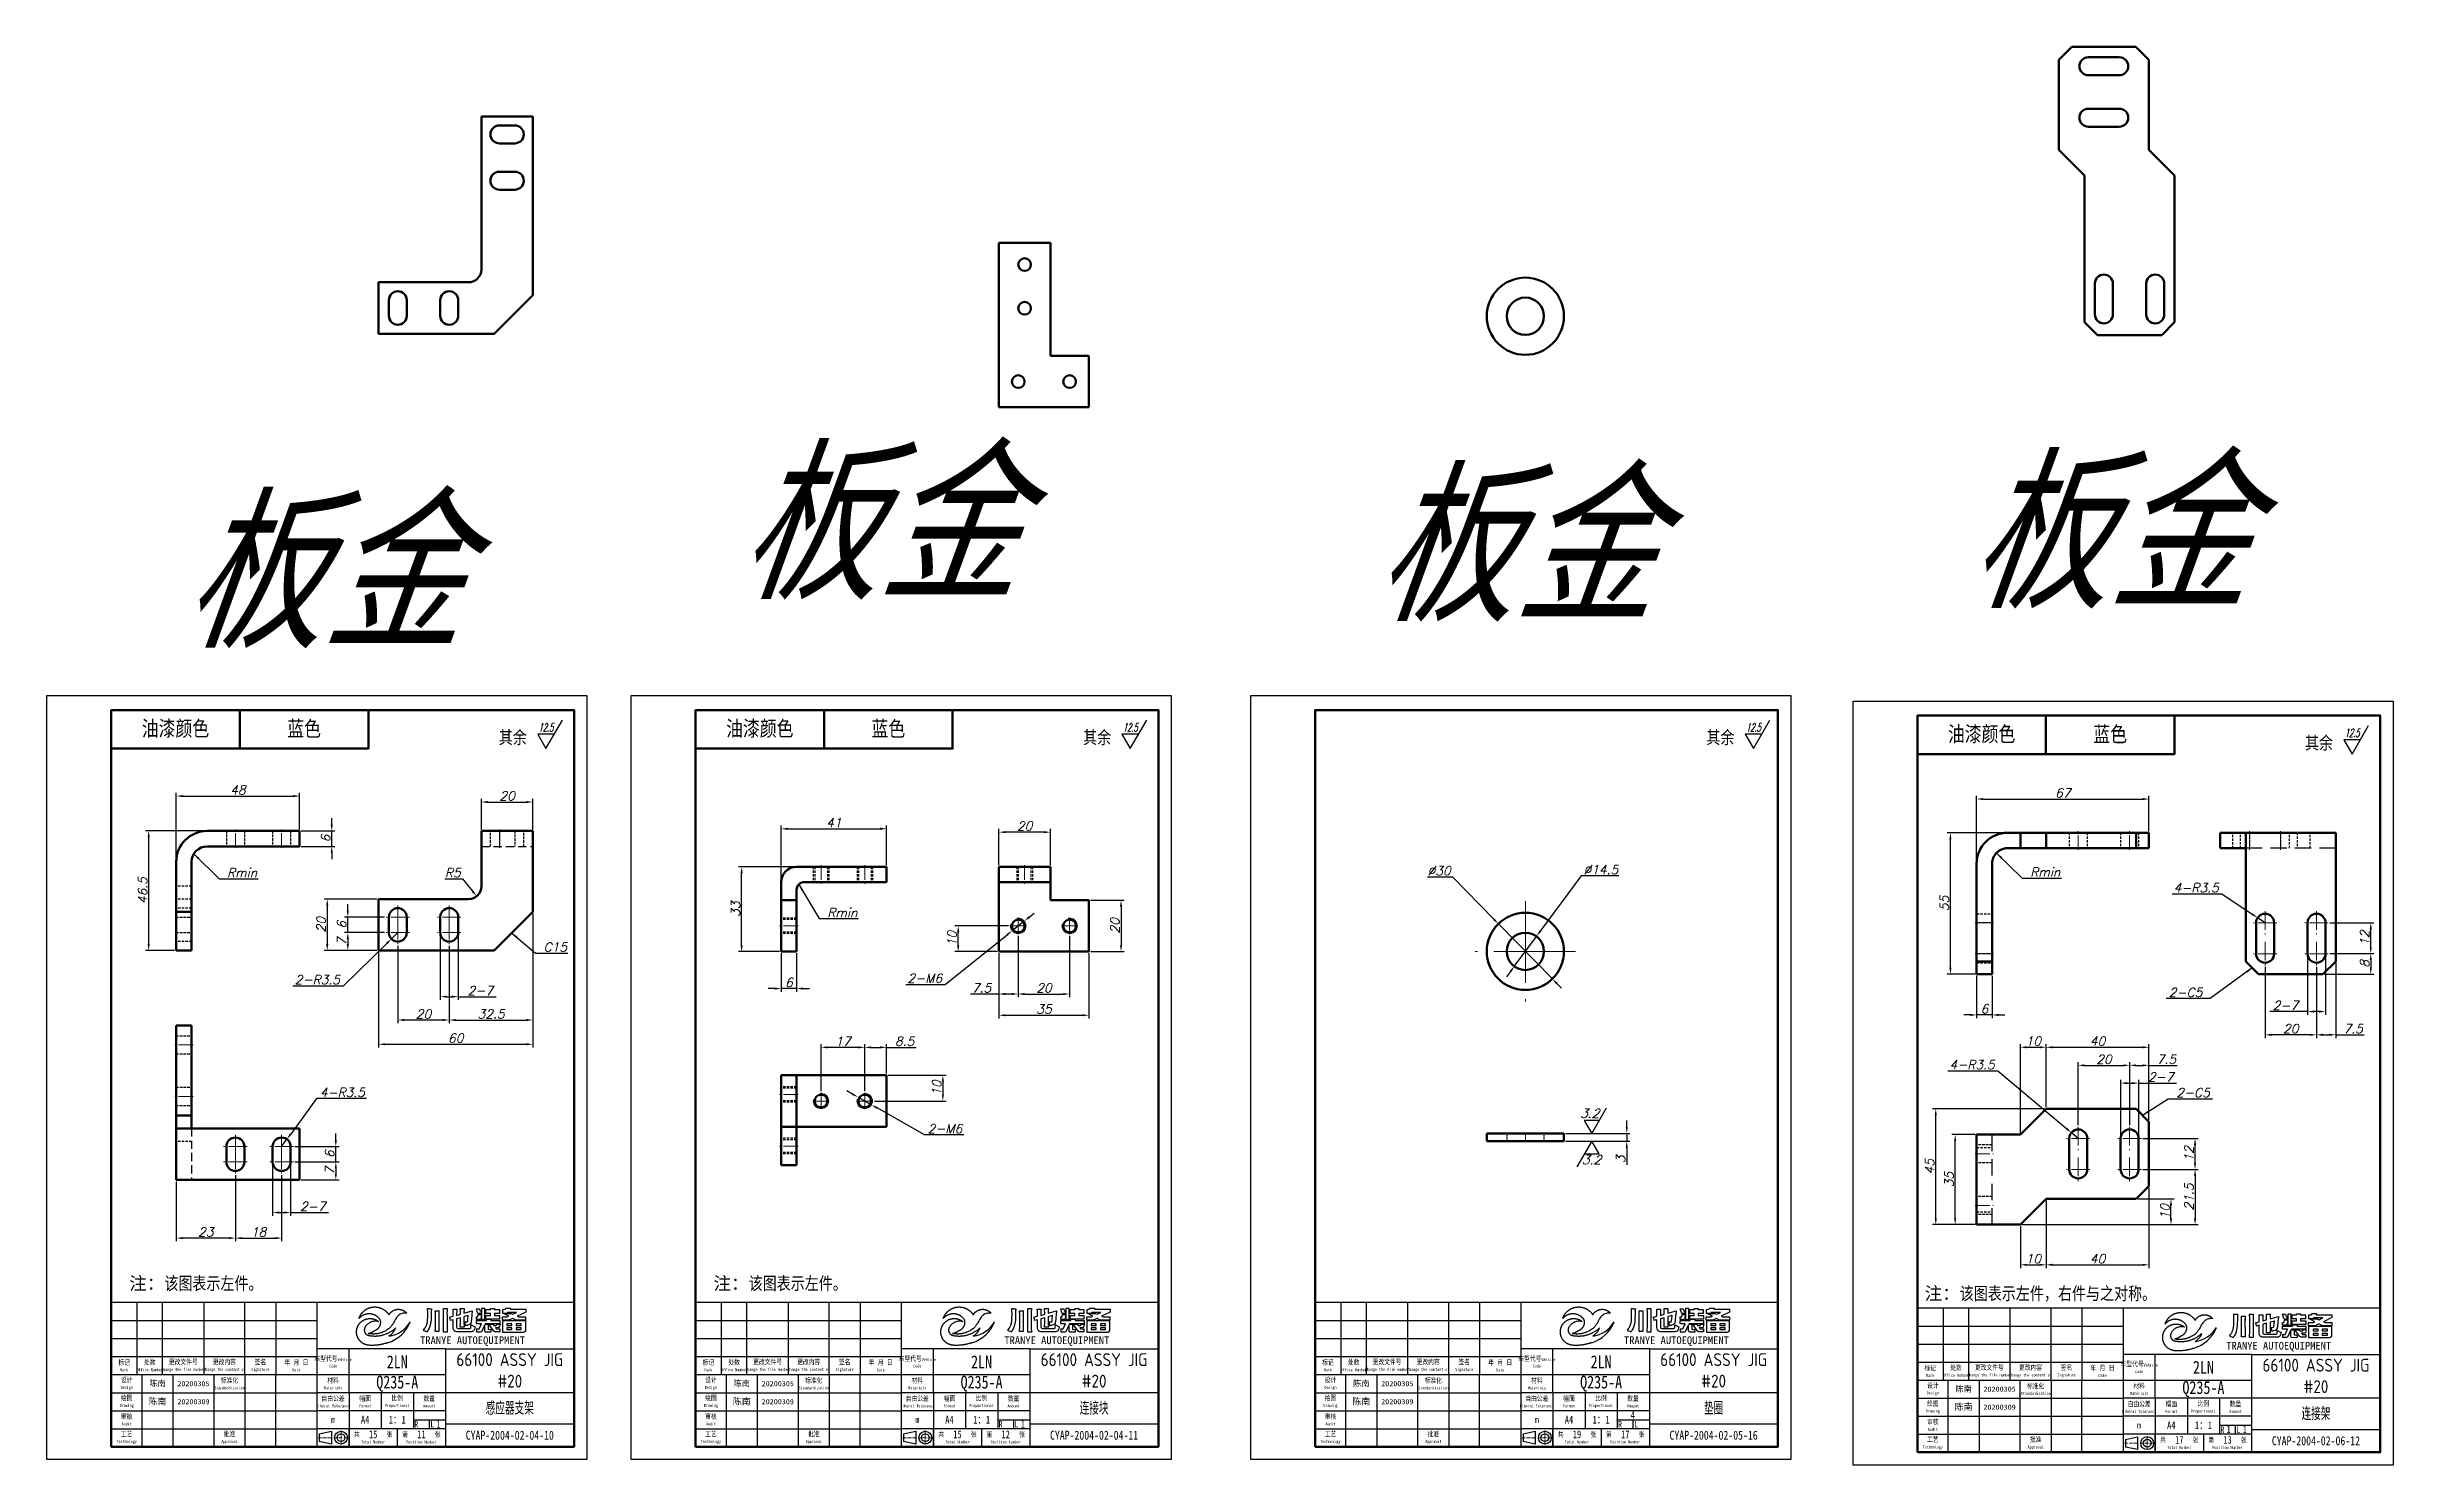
# Model space of a CAD drawing. Header units: inches. Extents: x 17901 to 26602, y 9673 to 14036.
# Drawn here: x 21371 to 22283, y 12495 to 13046 of the extents above; entities that cross this region are included whole.
import ezdxf
from ezdxf.enums import TextEntityAlignment as Align

# ---------------------------------------------------------------- set-up
doc = ezdxf.new("R2010")
doc.units = ezdxf.units.IN
doc.header["$MEASUREMENT"] = 0
for name, pattern in [('CENTER', [50.8, 31.75, -6.35, 6.35, -6.35]), ('DASHDOT', [18.5, 12, -3, 0.5, -3]), ('DASHED2', [9.525, 6.35, -3.175])]:
    doc.linetypes.add(name, pattern=pattern)
doc.layers.add('Dim', color=3, linetype='Continuous')
for name, color, linetype, lineweight in [('中心线', 1, 'CENTER', 15), ('图框_内框线', 5, 'Continuous', 50), ('标注线', 3, 'Continuous', 25), ('粗实线', 7, 'Continuous', 50), ('细实线', 4, 'Continuous', 25), ('细点划线', 1, 'DASHDOT', 20), ('虚线', 2, 'DASHED2', 25)]:
    doc.layers.add(name, color=color, linetype=linetype, lineweight=lineweight)
doc.styles.add('DIM', font='romans.shx', dxfattribs={"width": 0.8, "oblique": 20, "bigfont": 'bigfont.shx'})
doc.styles.add('DIM_FONT', font='romans.shx', dxfattribs={"oblique": 15})
doc.styles.get("Standard").update_dxf_attribs({"font": 'txt', "bigfont": 'gbcbig.shx'})
doc.styles.add('仿宋体', font='FSGB2312.ttf', dxfattribs={"width": 0.8, "height": 3.5})
doc.styles.add('宋体', font='', dxfattribs={"width": 0.8, "height": 5})
doc.styles.add('工程字', font='gbenor.shx', dxfattribs={"height": 5, "bigfont": 'gbcbig.shx'})
doc.styles.add('楷体', font='KTGB2312.ttf', dxfattribs={"height": 5})
doc.styles.get('宋体').set_extended_font_data('SimSun')
doc.dimstyles.new('幅面 1：1$0', dxfattribs={"dimtxt": 3.5, "dimasz": 2.5, "dimexe": 1.25, "dimexo": 0.625, "dimtad": 1, "dimdsep": 46, "dimtxsty": 'DIM_FONT', "dimcen": 2.5, "dimclrd": 256, "dimclre": 256, "dimclrt": 256, "dimadec": 0, "dimazin": 0, "dimtm": 1e-09, "dimtfac": 0.5, "dimtmove": 0, "dimatfit": 3, "dimfxl": 1, "dimlwd": -1, "dimarcsym": 0})
doc.dimstyles.new('幅面 1：1$3', dxfattribs={"dimtxt": 3.5, "dimasz": 2.5, "dimexe": 1.25, "dimexo": 0.625, "dimtad": 1, "dimtih": 1, "dimtoh": 1, "dimdsep": 46, "dimtxsty": 'DIM_FONT', "dimcen": 2.5, "dimclrd": 256, "dimclre": 256, "dimclrt": 256, "dimazin": 2, "dimtfac": 0.5, "dimtmove": 0, "dimatfit": 3, "dimfxl": 1, "dimlwd": -1, "dimlwe": -1, "dimarcsym": 0})
doc.dimstyles.new('幅面 1：1$4', dxfattribs={"dimtxt": 3.5, "dimasz": 2.5, "dimexe": 1.25, "dimexo": 0.625, "dimtad": 1, "dimtoh": 1, "dimdsep": 46, "dimtxsty": 'DIM_FONT', "dimcen": 2.5, "dimclrd": 256, "dimclre": 256, "dimclrt": 256, "dimazin": 2, "dimtfac": 0.5, "dimtmove": 0, "dimatfit": 3, "dimfxl": 1, "dimlwd": -1, "dimlwe": -1, "dimarcsym": 0})
doc.dimstyles.new('幅面 1：1$7', dxfattribs={"dimtxt": 3.5, "dimasz": 2.5, "dimexe": 1.25, "dimexo": 0.625, "dimtad": 1, "dimdsep": 46, "dimtxsty": 'DIM_FONT', "dimcen": 2.5, "dimclrd": 256, "dimclrt": 256, "dimadec": 0, "dimazin": 0, "dimtfac": 1, "dimtmove": 0, "dimatfit": 3, "dimfxl": 1, "dimlwd": -1, "dimarcsym": 0})

msp = doc.modelspace()

# ---------------------------------------------------------------- texts
at = {"layer": 'Dim', "ltscale": 2, "style": 'DIM_FONT', "oblique": 15, "width": 0.559478}
for p, p2 in [((21561.825, 12779.937), (21567.537, 12779.937)), ((21789.048, 12779.937), (21794.76, 12779.937)), ((22031.417, 12779.937), (22037.129, 12779.937)), ((22264.199, 12777.799), (22269.911, 12777.799))]:
    msp.add_text('12.5', height=3.2, dxfattribs=at).set_placement(p, p2, align=Align.FIT)
at = {"layer": 'Dim', "char_height": 5, "width": 61.23649, "attachment_point": 1, "style": '仿宋体'}
for insert in [(21546.366, 12780.172), (21773.589, 12780.172), (22015.958, 12780.172), (22248.74, 12778.034)]:
    msp.add_mtext('其余', dxfattribs=dict(at, insert=insert))
at = {"layer": 'Dim', "char_height": 5, "width": 163.92078, "attachment_point": 1}
for s, insert in [('{\\fSimSun|b0|i0|c134|p2;注：\\W0.8;该图表示左件。}', (21402.646, 12567.924)), ('{\\fSimSun|b0|i0|c134|p2;注：\\W0.8;该图表示左件。}', (21629.869, 12567.924)), ('{\\fSimSun|b0|i0|c134|p2;注：\\W0.8;该图表示左件，右件与之对称。}', (22100.843, 12564.003))]:
    msp.add_mtext(s, dxfattribs=dict(at, insert=insert))
at = {"layer": '标注线', "color": 3, "char_height": 50, "width": 659.636, "attachment_point": 1, "style": 'DIM'}
for insert in [(21639.501, 12886.79), (21886.881, 12878.255), (22117.919, 12883.306), (21423.373, 12867.892)]:
    msp.add_mtext('{\\fFangSong_GB2312|b0|i0|c134|p49;板金}', dxfattribs=dict(at, insert=insert))
at = {"layer": '标注线', "char_height": 6, "width": 50, "attachment_point": 5, "style": '仿宋体'}
for s, insert in [('油漆颜色', (21420.63, 12780.803)), ('{\\fSimSun|b0|i0|c134|p2;蓝色}', (21470.63, 12780.803)), ('油漆颜色', (21647.853, 12780.803)), ('{\\fSimSun|b0|i0|c134|p2;蓝色}', (21697.853, 12780.803)), ('油漆颜色', (22123.005, 12778.665)), ('{\\fSimSun|b0|i0|c134|p2;蓝色}', (22173.005, 12778.665))]:
    msp.add_mtext(s, dxfattribs=dict(at, insert=insert))
at = {"layer": '标注线', "char_height": 3.5, "style": 'DIM_FONT'}
for s, insert, attachment_point in [('Rmin', (21440.679, 12723.348), 7), ('Rmin', (22141.888, 12723.543), 7), ('Rmin', (21674.122, 12707.83), 7), ('C15', (21563.761, 12694.399), 7), ('2-C5', (22208.814, 12676.77), 9), ('2-C5', (22198.69, 12637.829), 7)]:
    msp.add_mtext(s, dxfattribs=dict(at, insert=insert, attachment_point=attachment_point))
at = {"layer": '细实线', "attachment_point": 5}
for s, insert, char_height, width, style in [('2LN', (21506.88, 12534.923), 5, 37.5, '宋体'), ('66100 ASSY JIG #20', (21550.63, 12531.588), 5, 50, '工程字'), ('2LN', (21734.103, 12534.923), 5, 37.5, '宋体'), ('66100 ASSY JIG #20', (21777.853, 12531.588), 5, 50, '工程字'), ('2LN', (21975.025, 12534.923), 5, 37.5, '宋体'), ('66100 ASSY JIG #20', (22018.775, 12531.588), 5, 50, '工程字'), ('66100 ASSY JIG #20', (22253.005, 12529.45), 5, 50, '工程字'), ('{\\fSTXingkai|b0|i0|c134|p2;陈南}', (21413.63, 12526.423), 2.3, 12, '楷体'), ('{\\fSimSun|b0|i0|c134|p2;20200305}', (21427.63, 12526.423), 2, 16, '楷体'), ('Q235-A', (21506.88, 12526.423), 5, 37.5, '宋体'), ('{\\fSTXingkai|b0|i0|c134|p2;陈南}', (21640.853, 12526.423), 2.3, 12, '楷体'), ('{\\fSimSun|b0|i0|c134|p2;20200305}', (21654.853, 12526.423), 2, 16, '楷体'), ('Q235-A', (21734.103, 12526.423), 5, 37.5, '宋体'), ('{\\fSTXingkai|b0|i0|c134|p2;陈南}', (21881.775, 12526.423), 2.3, 12, '楷体'), ('{\\fSimSun|b0|i0|c134|p2;20200305}', (21895.775, 12526.423), 2, 16, '楷体'), ('Q235-A', (21975.025, 12526.423), 5, 37.5, '宋体'), ('Q235-A', (22209.255, 12524.285), 5, 37.5, '宋体'), ('2LN', (22209.255, 12532.785), 5, 37.5, '宋体'), ('{\\fSTXingkai|b0|i0|c134|p2;陈南}', (21413.63, 12519.423), 2.5, 12, '楷体'), ('{\\fSimSun|b0|i0|c134|p2;20200309}', (21427.63, 12519.423), 2, 16, '楷体'), ('感应器支架', (21550.63, 12516.853), 5, 50, '工程字'), ('{\\fSTXingkai|b0|i0|c134|p2;陈南}', (21640.853, 12519.423), 2.5, 12, '楷体'), ('{\\fSimSun|b0|i0|c134|p2;20200309}', (21654.853, 12519.423), 2, 16, '楷体'), ('连接块', (21777.853, 12516.853), 5, 50, '工程字'), ('{\\fSTXingkai|b0|i0|c134|p2;陈南}', (21881.775, 12519.423), 2.5, 12, '楷体'), ('{\\fSimSun|b0|i0|c134|p2;20200309}', (21895.775, 12519.423), 2, 16, '楷体'), ('垫圈', (22018.775, 12516.853), 5, 50, '工程字'), ('{\\fSTXingkai|b0|i0|c134|p2;陈南}', (22116.005, 12517.285), 2.5, 12, '楷体'), ('{\\fSTXingkai|b0|i0|c134|p2;陈南}', (22116.005, 12524.285), 2.3, 12, '楷体'), ('{\\fSimSun|b0|i0|c134|p2;20200305}', (22130.005, 12524.285), 2, 16, '楷体'), ('{\\fSimSun|b0|i0|c134|p2;20200309}', (22130.005, 12517.285), 2, 16, '楷体'), ('A4', (21494.38, 12512.423), 3, 12.50004, '宋体'), ('1：1', (21506.88, 12512.399), 3, 12.5, '宋体'), ('1', (21522.965, 12510.833), 3, 18.74089, '宋体'), ('A4', (21721.603, 12512.423), 3, 12.50004, '宋体'), ('1：1', (21734.103, 12512.399), 3, 12.5, '宋体'), ('1', (21750.188, 12510.833), 3, 18.74089, '宋体'), ('A4', (21962.525, 12512.423), 3, 12.50004, '宋体'), ('1：1', (21975.025, 12512.399), 3, 12.5, '宋体'), ('4', (21987.372, 12514.211), 3, 18.74089, '宋体'), ('A4', (22196.755, 12510.285), 3, 12.50004, '宋体'), ('1：1', (22209.255, 12510.261), 3, 12.5, '宋体'), ('1', (22219.089, 12508.695), 3, 18.74089, '宋体'), ('1', (22225.339, 12508.695), 3, 18.74089, '宋体'), ('连接架', (22253.005, 12514.715), 5, 50, '工程字'), ('15', (21497.51, 12506.71), 3, 18.75536, '宋体'), ('11', (21516.26, 12506.71), 3, 18.74089, '宋体'), ('CYAP-2004-02-04-10', (21550.63, 12506.353), 3.5, 50, '宋体'), ('15', (21724.733, 12506.71), 3, 18.75536, '宋体'), ('12', (21743.483, 12506.71), 3, 18.74089, '宋体'), ('CYAP-2004-02-04-11', (21777.853, 12506.353), 3.5, 50, '宋体'), ('19', (21965.654, 12506.71), 3, 18.75536, '宋体'), ('17', (21984.404, 12506.71), 3, 18.74089, '宋体'), ('CYAP-2004-02-05-16', (22018.775, 12506.353), 3.5, 50, '宋体'), ('17', (22199.884, 12504.573), 3, 18.75536, '宋体'), ('13', (22218.634, 12504.573), 3, 18.74089, '宋体'), ('CYAP-2004-02-06-12', (22253.005, 12504.215), 3.5, 50, '宋体')]:
    msp.add_mtext(s, dxfattribs=dict(at, insert=insert, char_height=char_height, width=width, style=style))

# ---------------------------------------------------------------- blocks, each defined once
blk = doc.blocks.new('标题栏')
at = {"color": 3}
for p, q in [((5964.7, 3348.39), (5964.74, 3348.56)), ((5964.74, 3348.56), (5964.79, 3348.78)), ((5964.79, 3348.78), (5964.8, 3348.85)), ((5964.8, 3348.85), (5964.83, 3349.04)), ((5964.83, 3349.04), (5964.87, 3349.3)), ((5964.87, 3349.3), (5964.9, 3349.68)), ((5964.9, 3354.2), (5965.41, 3354.15)), ((5964.92, 3353.69), (5964.9, 3354.2)), ((5964.9, 3349.68), (5964.92, 3350.07)), ((5964.93, 3353.01), (5964.92, 3353.69)), ((5964.92, 3350.07), (5964.93, 3350.62)), ((5964.95, 3352.34), (5964.93, 3353.01)), ((5964.93, 3350.62), (5964.95, 3351.71)), ((5964.95, 3351.82), (5964.95, 3352.34)), ((5964.95, 3351.71), (5964.95, 3351.82)), ((5965.41, 3354.15), (5965.58, 3354.13)), ((5965.58, 3354.13), (5965.69, 3354.12)), ((5965.69, 3354.12), (5965.71, 3354.12)), ((5965.71, 3354.12), (5965.78, 3354.11)), ((5965.78, 3354.11), (5965.92, 3354.11)), ((5965.92, 3354.11), (5966.05, 3354.1)), ((5966.17, 3348.97), (5965.96, 3347.73)), ((5966.05, 3354.1), (5966.12, 3354.09)), ((5966.12, 3354.09), (5966.45, 3354.09)), ((5966.24, 3349.61), (5966.17, 3348.97)), ((5966.28, 3350.46), (5966.24, 3349.61)), ((5966.29, 3350.74), (5966.28, 3350.46)), ((5966.3, 3351.86), (5966.29, 3350.74)), ((5966.32, 3352.72), (5966.3, 3352.15)), ((5966.3, 3352.15), (5966.3, 3351.86)), ((5966.35, 3353.2), (5966.32, 3352.72)), ((5966.39, 3353.56), (5966.35, 3353.2)), ((5966.45, 3354.09), (5966.39, 3353.56)), ((5967.89, 3353.33), (5969.35, 3353.33)), ((5969.28, 3352.28), (5969.28, 3352.19)), ((5969.28, 3352.19), (5969.28, 3352.11)), ((5969.29, 3352), (5969.28, 3351.92)), ((5969.28, 3351.97), (5969.28, 3351.94)), ((5969.28, 3351.94), (5969.28, 3351.9)), ((5969.28, 3351.92), (5969.28, 3351.86)), ((5969.28, 3351.9), (5969.28, 3351.87)), ((5969.28, 3351.87), (5969.28, 3351.83)), ((5969.28, 3351.83), (5969.28, 3351.8)), ((5969.28, 3351.8), (5969.28, 3351.76)), ((5969.28, 3351.76), (5969.28, 3351.72)), ((5969.28, 3351.72), (5969.28, 3351.7)), ((5969.28, 3351.7), (5969.28, 3351.65)), ((5969.28, 3351.65), (5969.28, 3351.61)), ((5969.28, 3351.61), (5969.28, 3351.59)), ((5969.28, 3351.59), (5969.28, 3351.56)), ((5969.28, 3351.56), (5969.28, 3351.54)), ((5969.28, 3351.54), (5969.28, 3351.51)), ((5969.28, 3351.51), (5969.28, 3351.48)), ((5969.28, 3351.48), (5969.28, 3351.45)), ((5969.28, 3351.45), (5969.28, 3351.41)), ((5969.28, 3351.41), (5969.28, 3351.39)), ((5969.28, 3351.39), (5969.28, 3351.34)), ((5969.28, 3351.34), (5969.28, 3351.29)), ((5969.28, 3351.29), (5969.28, 3351.26)), ((5969.28, 3351.26), (5969.28, 3351.22)), ((5969.28, 3351.22), (5969.28, 3351.19)), ((5969.28, 3351.19), (5969.28, 3351.15)), ((5969.28, 3351.15), (5969.28, 3351.12)), ((5969.28, 3351.12), (5969.28, 3351.07)), ((5969.28, 3351.07), (5969.28, 3351.02)), ((5969.28, 3351.02), (5969.28, 3350.96)), ((5969.28, 3350.96), (5969.28, 3350.92)), ((5969.28, 3350.92), (5969.28, 3350.88)), ((5969.28, 3350.88), (5969.28, 3350.83)), ((5969.28, 3350.83), (5969.28, 3350.77)), ((5969.28, 3350.77), (5969.28, 3350.68)), ((5969.28, 3350.45), (5969.28, 3350.33)), ((5969.28, 3350.33), (5969.28, 3350.19)), ((5969.28, 3350.09), (5969.28, 3349.97)), ((5969.28, 3349.97), (5969.29, 3349.88)), ((5969.29, 3349.81), (5969.28, 3349.74)), ((5969.28, 3349.74), (5969.28, 3349.66)), ((5969.28, 3349.66), (5969.28, 3349.59)), ((5969.28, 3349.59), (5969.28, 3349.51)), ((5969.28, 3349.51), (5969.28, 3349.45)), ((5969.3, 3352.54), (5969.29, 3352.45)), ((5969.29, 3352.45), (5969.29, 3352.38)), ((5969.29, 3352.38), (5969.29, 3352.31)), ((5969.29, 3352.31), (5969.29, 3352.25)), ((5969.29, 3352.25), (5969.29, 3352.17)), ((5969.29, 3352.17), (5969.29, 3352.1)), ((5969.28, 3352.11), (5969.29, 3352.02)), ((5969.29, 3352.1), (5969.29, 3352.05)), ((5969.29, 3352.05), (5969.29, 3352.01)), ((5969.29, 3352.02), (5969.28, 3351.97)), ((5969.29, 3352.01), (5969.29, 3351.91)), ((5969.29, 3351.91), (5969.29, 3351.85)), ((5969.28, 3350.68), (5969.28, 3350.55)), ((5969.28, 3350.55), (5969.28, 3350.45)), ((5969.28, 3350.19), (5969.28, 3350.09)), ((5969.29, 3349.88), (5969.29, 3349.81)), ((5969.31, 3352.78), (5969.3, 3352.7)), ((5969.3, 3352.7), (5969.3, 3352.63)), ((5969.3, 3352.63), (5969.3, 3352.54)), ((5969.32, 3352.91), (5969.31, 3352.87)), ((5969.31, 3352.87), (5969.31, 3352.78)), ((5969.33, 3353.05), (5969.32, 3353.04)), ((5969.32, 3353.04), (5969.32, 3353.03)), ((5969.32, 3353.03), (5969.32, 3353.01)), ((5969.32, 3353.01), (5969.32, 3352.98)), ((5969.32, 3352.98), (5969.32, 3352.95)), ((5969.32, 3352.95), (5969.32, 3352.91)), ((5969.35, 3353.33), (5969.33, 3353.06)), ((5969.33, 3353.06), (5969.33, 3353.05)), ((5969.33, 3353.05), (5969.33, 3353.05)), ((5971.04, 3354.19), (5972.5, 3354.19)), ((5971.06, 3353.91), (5971.04, 3354.19)), ((5971.06, 3353.86), (5971.06, 3353.91)), ((5971.08, 3353.71), (5971.06, 3353.86)), ((5971.09, 3353.57), (5971.08, 3353.71)), ((5971.09, 3353.52), (5971.09, 3353.57)), ((5971.09, 3353.5), (5971.09, 3353.52)), ((5971.09, 3353.49), (5971.09, 3353.5)), ((5971.09, 3353.48), (5971.09, 3353.49)), ((5971.09, 3353.43), (5971.09, 3353.48)), ((5971.1, 3353.3), (5971.09, 3353.43)), ((5971.1, 3353.08), (5971.1, 3353.3)), ((5971.1, 3352.36), (5971.1, 3353.08)), ((5971.1, 3350.33), (5971.1, 3352.92)), ((5971.1, 3347.94), (5971.1, 3350.33)), ((5972.44, 3352.9), (5972.44, 3352.9)), ((5972.44, 3352.9), (5972.44, 3352.89)), ((5972.44, 3352.89), (5972.44, 3352.89)), ((5972.44, 3352.89), (5972.44, 3352.89)), ((5972.44, 3352.89), (5972.44, 3352.89)), ((5972.44, 3352.89), (5972.44, 3352.89)), ((5972.44, 3352.89), (5972.44, 3352.88)), ((5972.44, 3352.88), (5972.44, 3352.88)), ((5972.44, 3352.88), (5972.44, 3352.88)), ((5972.44, 3352.88), (5972.44, 3352.88)), ((5972.44, 3352.88), (5972.44, 3352.88)), ((5972.44, 3352.88), (5972.44, 3352.88)), ((5972.44, 3352.88), (5972.44, 3352.88)), ((5972.44, 3352.88), (5972.44, 3352.88)), ((5972.44, 3352.88), (5972.44, 3352.88)), ((5972.44, 3352.88), (5972.44, 3352.87)), ((5972.44, 3352.87), (5972.44, 3352.87)), ((5972.44, 3352.87), (5972.44, 3352.87)), ((5972.44, 3352.87), (5972.44, 3352.87)), ((5972.44, 3352.87), (5972.44, 3352.86)), ((5972.44, 3352.86), (5972.44, 3352.86)), ((5972.44, 3352.86), (5972.44, 3352.86)), ((5972.44, 3352.86), (5972.44, 3352.86)), ((5972.44, 3352.86), (5972.44, 3352.86)), ((5972.44, 3352.86), (5972.44, 3352.86)), ((5972.44, 3352.86), (5972.45, 3351.41)), ((5972.46, 3353.25), (5972.45, 3353.21)), ((5972.45, 3353.21), (5972.45, 3353.19)), ((5972.45, 3353.19), (5972.45, 3353.16)), ((5972.45, 3353.16), (5972.45, 3353.14)), ((5972.45, 3353.14), (5972.45, 3353.12)), ((5972.45, 3353.12), (5972.45, 3353.1)), ((5972.45, 3353.1), (5972.45, 3353.08)), ((5972.45, 3353.08), (5972.45, 3353.07)), ((5972.45, 3353.07), (5972.45, 3353.05)), ((5972.45, 3353.05), (5972.45, 3353.03)), ((5972.45, 3353.03), (5972.45, 3353.03)), ((5972.45, 3353.03), (5972.45, 3353.01)), ((5972.45, 3353.01), (5972.45, 3352.99)), ((5972.45, 3352.99), (5972.45, 3352.98)), ((5972.45, 3352.98), (5972.45, 3352.97)), ((5972.45, 3352.97), (5972.45, 3352.96)), ((5972.45, 3352.96), (5972.45, 3352.95)), ((5972.45, 3352.95), (5972.45, 3352.94)), ((5972.45, 3352.94), (5972.45, 3352.93)), ((5972.45, 3352.93), (5972.45, 3352.93)), ((5972.45, 3352.93), (5972.44, 3352.93)), ((5972.44, 3352.93), (5972.44, 3352.92)), ((5972.44, 3352.92), (5972.44, 3352.92)), ((5972.44, 3352.92), (5972.44, 3352.92)), ((5972.44, 3352.92), (5972.44, 3352.91)), ((5972.44, 3352.91), (5972.44, 3352.91)), ((5972.44, 3352.91), (5972.44, 3352.91)), ((5972.44, 3352.91), (5972.44, 3352.91)), ((5972.44, 3352.91), (5972.44, 3352.9)), ((5972.44, 3352.9), (5972.44, 3352.9)), ((5972.44, 3352.9), (5972.44, 3352.9)), ((5972.45, 3351.41), (5972.45, 3350.59)), ((5972.45, 3350.59), (5972.45, 3347.48)), ((5972.47, 3353.47), (5972.46, 3353.43)), ((5972.46, 3353.43), (5972.46, 3353.4)), ((5972.46, 3353.4), (5972.46, 3353.35)), ((5972.46, 3353.35), (5972.46, 3353.31)), ((5972.46, 3353.31), (5972.46, 3353.28)), ((5972.46, 3353.28), (5972.46, 3353.25)), ((5972.48, 3353.71), (5972.47, 3353.66)), ((5972.47, 3353.66), (5972.47, 3353.61)), ((5972.47, 3353.61), (5972.47, 3353.56)), ((5972.47, 3353.56), (5972.47, 3353.51)), ((5972.47, 3353.51), (5972.47, 3353.47)), ((5972.49, 3353.89), (5972.48, 3353.87)), ((5972.48, 3353.87), (5972.48, 3353.82)), ((5972.48, 3353.82), (5972.48, 3353.77)), ((5972.48, 3353.77), (5972.48, 3353.71)), ((5972.5, 3354.19), (5972.49, 3353.89)), ((5973.4, 3350.81), (5973.73, 3349.47)), ((5974.79, 3353.91), (5976.23, 3353.91)), ((5976.21, 3353.24), (5976.18, 3352.2)), ((5976.18, 3352.2), (5976.18, 3351.54)), ((5976.18, 3351.54), (5977.66, 3351.95)), ((5976.18, 3351.54), (5976.18, 3351.54)), ((5976.22, 3353.57), (5976.21, 3353.24)), ((5976.23, 3353.91), (5976.22, 3353.65)), ((5976.22, 3353.65), (5976.22, 3353.65)), ((5976.22, 3353.65), (5976.22, 3353.65)), ((5976.22, 3353.65), (5976.22, 3353.65)), ((5976.22, 3353.65), (5976.22, 3353.64)), ((5976.22, 3353.64), (5976.22, 3353.64)), ((5976.22, 3353.64), (5976.22, 3353.64)), ((5976.22, 3353.64), (5976.22, 3353.64)), ((5976.22, 3353.64), (5976.22, 3353.64)), ((5976.22, 3353.64), (5976.22, 3353.63)), ((5976.22, 3353.63), (5976.22, 3353.62)), ((5976.22, 3353.62), (5976.22, 3353.6)), ((5976.22, 3353.6), (5976.22, 3353.57)), ((5977.62, 3353.87), (5977.61, 3354.19)), ((5977.61, 3354.19), (5979.1, 3354.19)), ((5977.63, 3353.75), (5977.62, 3353.87)), ((5977.64, 3353.44), (5977.63, 3353.75)), ((5977.65, 3352.77), (5977.64, 3353.44)), ((5977.66, 3352.37), (5977.65, 3352.77)), ((5977.66, 3351.95), (5977.66, 3352.37)), ((5979.07, 3353.57), (5979.05, 3352.97)), ((5979.05, 3352.35), (5982.29, 3353.29)), ((5979.05, 3352.97), (5979.05, 3352.56)), ((5979.05, 3352.56), (5979.05, 3352.35)), ((5979.08, 3353.84), (5979.07, 3353.57)), ((5979.1, 3354.19), (5979.08, 3353.93)), ((5979.08, 3353.93), (5979.08, 3353.92)), ((5979.08, 3353.92), (5979.08, 3353.92)), ((5979.08, 3353.92), (5979.08, 3353.91)), ((5979.08, 3353.91), (5979.08, 3353.88)), ((5979.08, 3353.88), (5979.08, 3353.84)), ((5979.31, 3348.98), (5979.7, 3347.51)), ((5981.72, 3348.49), (5981.44, 3348.07)), ((5981.75, 3348.59), (5981.72, 3348.49)), ((5981.76, 3348.63), (5981.75, 3348.59)), ((5981.79, 3348.74), (5981.76, 3348.63)), ((5981.83, 3348.94), (5981.79, 3348.74)), ((5981.86, 3349.03), (5981.83, 3348.94)), ((5981.88, 3349.16), (5981.86, 3349.07)), ((5981.86, 3349.07), (5981.86, 3349.03)), ((5981.89, 3349.25), (5981.88, 3349.16)), ((5981.95, 3349.88), (5981.89, 3349.25)), ((5981.97, 3350.05), (5981.95, 3349.88)), ((5981.99, 3350.38), (5981.97, 3350.13)), ((5981.97, 3350.13), (5981.97, 3350.1)), ((5981.97, 3350.1), (5981.97, 3350.05)), ((5982.02, 3350.69), (5981.99, 3350.38)), ((5982.05, 3351.01), (5982.02, 3350.69)), ((5982.08, 3351.49), (5982.05, 3351.01)), ((5982.12, 3351.86), (5982.08, 3351.49)), ((5982.29, 3353.29), (5982.12, 3351.86)), ((5963.22, 3345.74), (5963.34, 3345.88)), ((5963.22, 3345.74), (5964.7, 3345.08)), ((5963.34, 3345.88), (5963.62, 3346.18)), ((5963.62, 3346.18), (5963.86, 3346.51)), ((5963.86, 3346.51), (5963.89, 3346.55)), ((5963.89, 3346.55), (5964.04, 3346.79)), ((5964.04, 3346.79), (5964.12, 3346.92)), ((5964.12, 3346.92), (5964.23, 3347.16)), ((5964.23, 3347.16), (5964.34, 3347.38)), ((5964.34, 3347.38), (5964.43, 3347.6)), ((5964.43, 3347.6), (5964.53, 3347.84)), ((5964.53, 3347.84), (5964.57, 3347.96)), ((5964.57, 3347.96), (5964.65, 3348.24)), ((5964.65, 3348.24), (5964.7, 3348.39)), ((5964.89, 3345.38), (5964.7, 3345.08)), ((5965.17, 3345.85), (5964.89, 3345.38)), ((5965.54, 3346.55), (5965.17, 3345.85)), ((5965.69, 3346.89), (5965.54, 3346.55)), ((5965.96, 3347.73), (5965.69, 3346.89)), ((5971.04, 3345.06), (5971.06, 3345.33)), ((5972.5, 3345.06), (5971.04, 3345.06)), ((5971.06, 3345.43), (5971.07, 3345.51)), ((5971.06, 3345.39), (5971.06, 3345.43)), ((5971.06, 3345.33), (5971.06, 3345.39)), ((5971.07, 3345.7), (5971.09, 3346.05)), ((5971.07, 3345.6), (5971.07, 3345.7)), ((5971.07, 3345.51), (5971.07, 3345.6)), ((5971.09, 3346.05), (5971.1, 3346.75)), ((5971.1, 3346.75), (5971.1, 3347.94)), ((5972.45, 3347.48), (5972.45, 3346.52)), ((5972.45, 3346.82), (5972.45, 3346.67)), ((5972.45, 3346.67), (5972.45, 3346.32)), ((5972.45, 3346.32), (5972.46, 3346)), ((5972.46, 3346), (5972.47, 3345.67)), ((5972.47, 3345.67), (5972.48, 3345.52)), ((5972.48, 3345.52), (5972.48, 3345.43)), ((5972.48, 3345.43), (5972.49, 3345.34)), ((5972.49, 3345.34), (5972.5, 3345.06)), ((5979.83, 3347.53), (5979.7, 3347.51)), ((5979.89, 3347.54), (5979.83, 3347.53)), ((5979.97, 3347.56), (5979.89, 3347.54)), ((5980.23, 3347.61), (5979.97, 3347.56)), ((5980.48, 3347.66), (5980.23, 3347.61)), ((5980.95, 3347.8), (5980.48, 3347.66)), ((5981.28, 3347.97), (5980.95, 3347.8)), ((5981.44, 3348.07), (5981.28, 3347.97)), ((5981.84, 3347.84), (5983.34, 3347.05))]:
    blk.add_line(p, q, dxfattribs=at)
for points in [[(5967.94, 3350.27), (5967.94, 3350.36), (5967.94, 3350.51), (5967.94, 3350.61), (5967.94, 3350.73), (5967.94, 3350.89), (5967.94, 3351.02), (5967.94, 3351.16), (5967.94, 3351.35), (5967.94, 3351.54), (5967.94, 3351.73), (5967.94, 3351.91), (5967.94, 3352.09), (5967.93, 3352.24), (5967.93, 3352.39), (5967.92, 3352.55), (5967.92, 3352.74), (5967.91, 3352.88), (5967.9, 3353.04), (5967.89, 3353.33)], [(5969.28, 3349.45), (5969.28, 3349.18), (5969.29, 3349.06), (5969.29, 3347.9), (5969.29, 3347.2), (5969.3, 3347), (5969.29, 3346.59), (5969.31, 3346.17), (5969.32, 3345.94), (5969.32, 3345.73), (5969.33, 3345.64), (5969.33, 3345.32), (5967.89, 3345.32), (5967.91, 3345.79), (5967.91, 3345.85), (5967.92, 3346.04), (5967.92, 3346.2), (5967.93, 3346.42), (5967.93, 3346.61), (5967.94, 3346.87), (5967.94, 3347.2), (5967.94, 3347.68), (5967.94, 3348.16), (5967.94, 3348.46), (5967.94, 3348.68), (5967.94, 3348.81), (5967.94, 3348.94), (5967.94, 3349.1), (5967.94, 3349.22), (5967.94, 3349.36), (5967.94, 3349.47), (5967.94, 3349.6), (5967.94, 3349.67), (5967.94, 3349.76), (5967.94, 3349.87), (5967.94, 3349.96), (5967.94, 3350.05), (5967.94, 3350.19), (5967.94, 3350.29), (5967.94, 3350.38)], [(5973.4, 3350.81), (5974.83, 3351.2), (5974.83, 3352.05), (5974.8, 3353.29), (5974.79, 3353.91)], [(5983.34, 3347.05), (5983.25, 3346.6), (5983.09, 3346.07), (5982.95, 3345.73), (5982.92, 3345.67), (5982.75, 3345.46), (5982.66, 3345.41), (5982.35, 3345.25), (5982.28, 3345.24), (5982.21, 3345.23), (5981.8, 3345.16), (5981.77, 3345.16), (5981.46, 3345.15), (5976.33, 3345.15), (5975.84, 3345.21), (5975.8, 3345.23), (5975.41, 3345.42), (5975.37, 3345.46), (5975.09, 3345.77), (5974.9, 3346.23), (5974.84, 3346.77), (5974.84, 3349.82), (5974.15, 3349.62), (5973.73, 3349.47)], [(5979.05, 3348.94), (5979.05, 3348.76), (5979.05, 3348.34), (5979.06, 3347.87), (5979.08, 3347.41), (5979.09, 3346.92), (5977.6, 3346.92), (5977.62, 3347.18), (5977.62, 3347.18), (5977.62, 3347.19), (5977.62, 3347.23), (5977.63, 3347.46), (5977.65, 3348.33), (5977.65, 3348.99), (5977.66, 3350.63), (5976.18, 3350.22), (5976.18, 3347.03), (5976.19, 3346.98), (5976.25, 3346.67), (5976.4, 3346.49), (5976.72, 3346.41), (5981.36, 3346.41), (5981.68, 3346.51), (5981.68, 3346.51), (5981.73, 3346.74), (5981.77, 3347.11), (5981.81, 3347.56), (5981.84, 3347.84)], [(5979.31, 3348.98), (5979.33, 3348.98), (5979.33, 3348.98), (5979.33, 3348.98), (5979.33, 3348.98), (5979.34, 3348.98), (5979.34, 3348.98), (5979.34, 3348.98), (5979.34, 3348.98), (5979.35, 3348.98), (5979.37, 3348.98), (5979.45, 3348.98), (5979.69, 3348.99), (5979.97, 3349), (5980.35, 3349.05), (5980.38, 3349.06), (5980.5, 3349.29), (5980.61, 3350.38), (5980.69, 3351.28), (5980.7, 3351.47), (5980.64, 3351.45), (5980.2, 3351.33), (5979.25, 3351.08), (5979.04, 3351.02), (5979.05, 3349.77), (5979.05, 3348.94)]]:
    blk.add_lwpolyline(points, dxfattribs=at)
for centre, radius, start, end in [((5945.39, 3354.08), 13.77, 286.76921, 338.33335), ((5945.39, 3354.08), 13.77, 286.76921, 338.33335), ((5948.26, 3355), 11.61, 277.97855, 328.84433), ((5946.64, 3348.96), 6.33, 300.64338, 338.83959)]:
    blk.add_arc(centre, radius, start, end, dxfattribs=at)
for points, knots in [([(5949.37, 3340.89), (5949.23, 3340.84), (5948.97, 3340.75), (5948.47, 3340.6), (5948.05, 3340.48), (5947.54, 3340.35), (5947.25, 3340.28), (5946.95, 3340.22), (5946.56, 3340.14), (5946.25, 3340.09), (5945.85, 3340.03), (5945.42, 3339.97), (5945.09, 3339.94), (5944.64, 3339.9), (5944.36, 3339.88), (5944.01, 3339.86), (5943.75, 3339.86), (5943.54, 3339.85), (5943.31, 3339.85), (5943.07, 3339.86), (5942.79, 3339.86), (5942.44, 3339.88), (5942.1, 3339.89), (5941.8, 3339.92), (5941.48, 3339.98), (5941.28, 3340.02), (5940.98, 3340.1), (5940.73, 3340.18), (5940.45, 3340.29), (5940.19, 3340.41), (5939.88, 3340.57), (5939.64, 3340.72), (5939.41, 3340.87), (5939.18, 3341.06), (5938.96, 3341.24), (5938.76, 3341.43), (5938.58, 3341.63), (5938.41, 3341.83), (5938.25, 3342.04), (5938.1, 3342.26), (5937.96, 3342.48), (5937.84, 3342.71), (5937.73, 3342.94), (5937.64, 3343.15), (5937.56, 3343.36), (5937.5, 3343.54), (5937.44, 3343.75), (5937.39, 3343.94), (5937.35, 3344.14), (5937.31, 3344.36), (5937.29, 3344.58), (5937.27, 3344.83), (5937.26, 3345.11), (5937.27, 3345.34), (5937.28, 3345.56), (5937.31, 3345.79), (5937.35, 3346.03), (5937.4, 3346.29), (5937.45, 3346.49), (5937.55, 3346.81), (5937.63, 3347.01), (5937.71, 3347.22), (5937.8, 3347.41), (5937.9, 3347.58), (5937.99, 3347.76), (5938.08, 3347.9), (5938.19, 3348.06), (5938.32, 3348.24), (5938.47, 3348.43), (5938.6, 3348.58), (5938.74, 3348.73), (5938.88, 3348.87), (5939.09, 3349.06), (5939.3, 3349.23), (5939.5, 3349.37), (5939.63, 3349.46), (5939.82, 3349.58), (5940.05, 3349.71), (5940.29, 3349.82), (5940.54, 3349.93), (5940.75, 3350.01), (5940.91, 3350.06), (5941.11, 3350.12), (5941.31, 3350.17), (5941.56, 3350.22), (5941.85, 3350.27), (5942.07, 3350.29), (5942.34, 3350.3), (5942.6, 3350.3), (5942.92, 3350.29), (5943.22, 3350.25), (5943.45, 3350.21), (5943.67, 3350.17), (5943.86, 3350.13), (5944.05, 3350.06), (5944.22, 3350), (5944.35, 3349.95), (5944.55, 3349.87), (5944.74, 3349.79), (5944.89, 3349.71), (5945.01, 3349.65), (5945.13, 3349.57), (5945.25, 3349.5), (5945.36, 3349.43), (5945.43, 3349.38), (5945.5, 3349.34), (5945.58, 3349.27), (5945.65, 3349.23), (5945.73, 3349.16), (5945.79, 3349.11)], [3929.911695, 3929.911695, 3929.911695, 3929.911695, 3965.251997, 3996.025764, 4058.21001, 4087.996669, 4121.686025, 4149.818504, 4175.482741, 4208.339946, 4237.982306, 4264.01656, 4319.444623, 4347.117583, 4367.230935, 4401.286443, 4422.148275, 4439.337667, 4456.916206, 4476.473922, 4501.380226, 4523.424149, 4564.25259, 4591.670766, 4613.252264, 4633.752188, 4649.096958, 4683.191528, 4697.821973, 4727.060159, 4751.195265, 4778.387782, 4803.115383, 4823.594778, 4848.513636, 4870.548159, 4891.695867, 4913.397241, 4936.224586, 4959.48708, 4978.72065, 5001.323686, 5024.293898, 5043.07028, 5064.845337, 5080.083432, 5094.062053, 5116.916987, 5134.306269, 5152.769457, 5170.722413, 5197.111833, 5216.244089, 5237.638277, 5259.307665, 5273.066358, 5301.889422, 5319.308373, 5340.788225, 5368.412779, 5389.401534, 5407.142622, 5425.425324, 5441.323558, 5464.1411, 5477.361688, 5489.605443, 5505.332199, 5524.482895, 5548.503439, 5562.136547, 5578.221027, 5599.034541, 5634.232695, 5647.991678, 5659.995825, 5676.705143, 5700.02574, 5724.156128, 5752.712683, 5767.372128, 5781.593717, 5796.869249, 5819.409493, 5834.197198, 5862.90451, 5882.973429, 5900.248322, 5924.810166, 5954.450141, 5980.99743, 6002.053283, 6015.501592, 6036.64637, 6052.091626, 6068.500433, 6082.270815, 6100.114686, 6122.169126, 6136.102864, 6145.558272, 6156.538419, 6167.87232, 6180.225642, 6191.873621, 6202.087501, 6212.342323, 6219.125243, 6229.65758, 6229.65758, 6229.65758, 6229.65758]), ([(5938.18, 3350.29), (5938.18, 3350.3), (5938.26, 3350.47), (5938.31, 3350.62), (5938.4, 3350.83), (5938.49, 3351.04), (5938.57, 3351.22), (5938.67, 3351.4), (5938.79, 3351.61), (5938.9, 3351.79), (5939.04, 3352), (5939.14, 3352.15), (5939.22, 3352.25), (5939.34, 3352.4), (5939.45, 3352.53), (5939.57, 3352.67), (5939.71, 3352.82), (5939.88, 3352.99), (5940.06, 3353.15), (5940.21, 3353.29), (5940.38, 3353.42), (5940.57, 3353.57), (5940.77, 3353.7), (5940.96, 3353.83), (5941.18, 3353.96), (5941.38, 3354.07), (5941.59, 3354.17), (5941.75, 3354.24), (5941.98, 3354.34), (5942.16, 3354.41), (5942.38, 3354.48), (5942.55, 3354.54), (5942.78, 3354.6), (5943.08, 3354.67), (5943.43, 3354.73), (5943.71, 3354.77), (5943.98, 3354.79), (5944.22, 3354.8), (5944.48, 3354.8), (5944.73, 3354.79), (5944.97, 3354.77), (5945.19, 3354.75), (5945.42, 3354.72), (5945.71, 3354.66), (5946.04, 3354.58), (5946.36, 3354.49), (5946.66, 3354.38), (5946.88, 3354.3), (5947.18, 3354.16), (5947.34, 3354.08), (5947.54, 3353.98), (5947.78, 3353.83), (5947.94, 3353.74), (5948.12, 3353.61), (5948.31, 3353.47), (5948.47, 3353.35), (5948.59, 3353.25), (5948.77, 3353.09), (5948.91, 3352.95), (5949.07, 3352.8), (5949.21, 3352.64), (5949.35, 3352.48), (5949.49, 3352.3), (5949.61, 3352.15), (5949.72, 3352), (5949.8, 3351.88), (5949.88, 3351.75), (5949.88, 3351.75), (5949.88, 3351.75)], [35.108024, 35.108024, 35.108024, 35.108024, 35.218126, 35.434928, 35.67466, 35.929204, 36.105223, 36.307614, 36.510709, 36.843388, 37.03131, 37.22957, 37.407039, 37.579795, 37.765882, 37.910296, 38.165232, 38.45242, 38.604655, 38.837645, 39.053203, 39.324256, 39.499783, 39.787063, 39.990147, 40.300635, 40.425212, 40.707392, 40.898186, 41.141731, 41.308118, 41.488238, 41.739059, 42.054797, 42.436785, 42.717731, 42.963028, 43.224914, 43.493523, 43.732411, 43.940977, 44.1945, 44.407195, 44.690306, 45.195342, 45.562036, 45.777731, 46.044194, 46.361671, 46.591657, 46.776271, 47.072593, 47.27435, 47.496482, 47.747907, 47.987398, 48.154842, 48.29747, 48.578571, 48.781662, 48.991899, 49.255873, 49.432303, 49.634005, 49.806929, 49.983459, 50.101051, 50.130419, 50.130419, 50.130419, 50.130419]), ([(5941.85, 3344.47), (5941.95, 3344.5), (5942.05, 3344.53), (5942.16, 3344.56), (5942.34, 3344.62), (5942.49, 3344.67), (5942.64, 3344.73), (5942.88, 3344.83), (5943.11, 3344.93), (5943.36, 3345.05), (5943.57, 3345.15), (5943.75, 3345.26), (5943.92, 3345.36), (5944.11, 3345.47), (5944.25, 3345.56), (5944.41, 3345.66), (5944.5, 3345.7), (5944.64, 3345.81), (5944.82, 3345.87), (5944.93, 3345.97), (5945.07, 3346.05), (5945.2, 3346.13), (5945.32, 3346.21), (5945.45, 3346.31), (5945.6, 3346.43), (5945.69, 3346.52), (5945.82, 3346.65), (5945.9, 3346.74), (5946.02, 3346.89), (5946.12, 3347.03), (5946.23, 3347.21), (5946.3, 3347.34), (5946.4, 3347.54), (5946.47, 3347.71), (5946.52, 3347.88), (5946.57, 3348.06), (5946.62, 3348.27), (5946.64, 3348.43), (5946.66, 3348.59), (5946.66, 3348.75), (5946.66, 3348.92), (5946.65, 3349.13), (5946.62, 3349.32), (5946.58, 3349.5), (5946.53, 3349.65), (5946.46, 3349.82), (5946.34, 3350), (5946.25, 3350.12), (5946.15, 3350.25), (5946.06, 3350.35), (5945.93, 3350.49), (5945.8, 3350.62), (5945.7, 3350.72), (5945.61, 3350.8), (5945.52, 3350.88), (5945.38, 3351), (5945.25, 3351.1), (5945.13, 3351.19), (5944.98, 3351.29), (5944.85, 3351.38), (5944.67, 3351.48), (5944.5, 3351.57), (5944.34, 3351.65), (5944.16, 3351.73), (5943.97, 3351.8), (5943.78, 3351.87), (5943.54, 3351.94), (5943.32, 3352), (5943.07, 3352.05), (5942.83, 3352.09), (5942.54, 3352.12), (5942.28, 3352.13), (5942.01, 3352.13), (5941.7, 3352.12), (5941.41, 3352.08), (5941.14, 3352.03), (5940.84, 3351.97), (5940.55, 3351.88), (5940.25, 3351.78), (5940, 3351.67), (5939.75, 3351.55), (5939.56, 3351.44), (5939.33, 3351.3), (5939.1, 3351.14), (5938.89, 3350.98), (5938.68, 3350.8), (5938.51, 3350.65), (5938.32, 3350.45), (5938.26, 3350.38), (5938.2, 3350.31), (5938.19, 3350.3), (5938.18, 3350.29)], [17.542293, 17.542293, 17.542293, 17.542293, 17.65159, 17.854593, 18.013116, 18.149611, 18.313542, 18.544521, 18.875541, 19.079753, 19.34871, 19.57107, 19.765371, 19.983351, 20.193247, 20.281163, 20.42726, 20.596686, 20.762703, 20.956917, 21.130626, 21.293146, 21.451465, 21.636197, 21.766917, 21.928679, 22.055634, 22.213438, 22.378953, 22.532136, 22.742568, 22.888258, 23.049376, 23.303136, 23.447741, 23.617055, 23.863418, 24.003866, 24.132193, 24.382297, 24.560997, 24.701644, 24.937616, 25.128607, 25.285694, 25.439113, 25.684211, 25.864184, 26.03457, 26.229648, 26.350982, 26.564352, 26.701032, 26.868815, 26.996982, 27.159016, 27.333878, 27.474015, 27.637445, 27.790842, 27.945295, 28.197985, 28.44143, 28.606434, 28.801527, 29.033546, 29.215964, 29.507831, 29.728543, 29.982851, 30.225595, 30.579106, 30.820104, 31.114203, 31.387581, 31.698556, 31.940777, 32.272504, 32.555805, 32.966694, 33.064518, 33.29302, 33.53118, 33.855824, 34.107556, 34.33513, 34.620369, 34.85826, 35.024053, 35.099152, 35.107393, 35.107393, 35.107393, 35.107393]), ([(5945.79, 3349.11), (5945.54, 3349.17), (5945.15, 3349.26), (5944.61, 3349.27), (5944.07, 3349.24), (5943.47, 3349.13), (5942.89, 3348.94), (5942.45, 3348.73), (5942.09, 3348.52), (5941.73, 3348.26), (5941.34, 3347.94), (5941.06, 3347.6), (5940.83, 3347.3), (5940.65, 3347.01), (5940.54, 3346.81), (5940.41, 3346.53), (5940.33, 3346.23), (5940.3, 3346), (5940.29, 3345.66), (5940.32, 3345.46), (5940.36, 3345.26), (5940.41, 3345.1), (5940.48, 3344.92), (5940.58, 3344.73), (5940.71, 3344.52), (5940.86, 3344.33), (5941.01, 3344.19), (5941.18, 3344.05), (5941.36, 3343.93), (5941.61, 3343.82), (5941.82, 3343.77), (5941.98, 3343.74), (5942.16, 3343.7), (5942.34, 3343.67), (5942.55, 3343.63), (5942.81, 3343.6), (5942.98, 3343.58), (5943.2, 3343.55), (5943.4, 3343.53), (5943.6, 3343.52), (5943.83, 3343.51), (5944.06, 3343.5), (5944.31, 3343.49), (5944.54, 3343.49), (5944.72, 3343.5), (5944.93, 3343.5), (5945.16, 3343.52), (5945.48, 3343.54), (5945.74, 3343.57), (5946.05, 3343.61), (5946.27, 3343.64), (5946.54, 3343.69), (5946.88, 3343.75), (5947.19, 3343.82), (5947.51, 3343.9), (5947.82, 3343.99), (5948.28, 3344.14), (5948.63, 3344.26), (5949.05, 3344.43), (5949.44, 3344.6), (5949.8, 3344.78), (5950.3, 3345.04), (5950.9, 3345.4), (5951.49, 3345.81), (5951.86, 3346.08), (5952.1, 3346.27), (5952.28, 3346.43), (5952.55, 3346.67)], [0, 0, 0, 0, 66.281193, 99.345928, 138.588314, 199.134777, 257.099757, 292.931742, 321.72795, 364.398706, 407.272996, 448.445341, 483.916612, 505.465289, 524.457422, 554.184883, 577.454685, 617.543899, 633.901658, 651.862788, 668.187844, 682.322706, 696.194721, 721.550299, 749.051415, 766.735442, 779.115848, 796.999933, 819.027033, 837.88856, 853.200039, 866.471428, 882.922906, 899.319446, 918.571686, 937.820212, 956.883336, 976.083892, 991.921647, 1009.804259, 1027.876339, 1050.005586, 1070.601049, 1089.338635, 1104.778299, 1119.033194, 1146.133276, 1161.901206, 1200.292728, 1213.481515, 1230.563059, 1258.065867, 1288.950141, 1307.351901, 1335.564444, 1361.347455, 1393.208418, 1444.469791, 1475.12126, 1508.185671, 1536.215694, 1573.549795, 1667.547913, 1710.19249, 1752.663845, 1782.220569, 1792.196969, 1792.196969, 1792.196969, 1792.196969]), ([(5956.8, 3352.38), (5955.98, 3352.45), (5955.37, 3352.38), (5954.67, 3352.18), (5953.88, 3351.76), (5953.37, 3351.33), (5952.9, 3350.75), (5952.45, 3350.13), (5952.14, 3349.52), (5951.83, 3348.85), (5951.47, 3348.33), (5951.22, 3347.96), (5950.89, 3347.53), (5950.63, 3347.11), (5950.23, 3346.65), (5949.66, 3346.22), (5949.02, 3345.77), (5948.32, 3345.38), (5947.75, 3345.11), (5947.24, 3344.9), (5946.77, 3344.74), (5946.29, 3344.6), (5945.81, 3344.48), (5945.35, 3344.4), (5944.89, 3344.34), (5944.47, 3344.3), (5944.08, 3344.28), (5943.73, 3344.28), (5943.37, 3344.29), (5943.01, 3344.31), (5942.6, 3344.35), (5942.33, 3344.39), (5942.12, 3344.42), (5941.99, 3344.45), (5941.89, 3344.47), (5941.85, 3344.47)], [0, 0, 0, 0, 0.745276, 1.596, 2.353849, 3.042713, 3.690997, 4.509815, 5.077403, 5.784929, 6.578362, 7.01476, 7.418285, 7.913463, 8.572137, 9.198647, 10.204965, 10.904053, 11.649189, 12.126625, 12.536093, 13.104049, 13.629664, 14.010251, 14.4747, 14.919286, 15.28553, 15.653757, 15.929166, 16.396996, 16.790652, 17.077894, 17.30758, 17.440224, 17.51261, 17.51261, 17.51261, 17.51261]), ([(5949.88, 3351.75), (5949.91, 3351.8), (5950.01, 3351.96), (5950.11, 3352.12), (5950.26, 3352.31), (5950.4, 3352.48), (5950.56, 3352.65), (5950.74, 3352.82), (5950.97, 3353.01), (5951.23, 3353.2), (5951.54, 3353.38), (5951.81, 3353.52), (5952.06, 3353.62), (5952.27, 3353.69), (5952.52, 3353.76), (5952.74, 3353.82), (5952.97, 3353.85), (5953.16, 3353.87), (5953.4, 3353.89), (5953.63, 3353.89), (5953.9, 3353.88), (5954.15, 3353.85), (5954.45, 3353.79), (5954.66, 3353.74), (5954.88, 3353.67), (5955.1, 3353.59), (5955.25, 3353.53), (5955.42, 3353.45), (5955.56, 3353.37), (5955.69, 3353.3), (5955.8, 3353.23), (5955.96, 3353.12), (5956.07, 3353.04), (5956.16, 3352.97), (5956.23, 3352.92), (5956.8, 3352.38)], [50.130919, 50.130919, 50.130919, 50.130919, 50.298515, 50.529584, 50.8183, 50.989168, 51.193894, 51.496856, 51.723103, 52.113679, 52.43685, 52.813462, 53.028851, 53.250312, 53.479983, 53.786178, 53.956042, 54.169503, 54.386611, 54.65758, 54.867186, 55.175514, 55.421867, 55.625039, 55.870292, 56.086155, 56.25521, 56.396766, 56.611281, 56.761813, 56.882559, 57.009954, 57.104888, 57.202159, 57.258884, 57.258884, 57.258884, 57.258884])]:
    blk.add_open_spline(points, degree=3, knots=knots, dxfattribs=at)
at = {"layer": 'Dim'}
for p, q in [((5983.87, 3354.13), (5985.06, 3354.13)), ((5984.37, 3352.49), (5983.87, 3354.13)), ((5983.87, 3349.88), (5983.87, 3350.9)), ((5983.87, 3350.9), (5984.48, 3350.9)), ((5985.36, 3349.88), (5983.87, 3349.88)), ((5984.59, 3352.21), (5984.37, 3352.49)), ((5984.48, 3350.9), (5984.63, 3351.89)), ((5985.67, 3352.21), (5984.59, 3352.21)), ((5984.63, 3351.89), (5985.85, 3351.86)), ((5985.06, 3354.13), (5985.28, 3353.28)), ((5985.28, 3353.28), (5985.67, 3353.28)), ((5985.65, 3350.19), (5985.36, 3349.88)), ((5985.85, 3351.86), (5985.65, 3350.19)), ((5985.67, 3353.28), (5985.67, 3352.21)), ((5993.98, 3349.64), (5993.98, 3350.93)), ((5993.98, 3350.93), (5995.9, 3350.93)), ((5996.54, 3349.64), (5993.98, 3349.64)), ((5994.88, 3353.75), (5993.99, 3353.74)), ((5993.99, 3353.74), (5994.02, 3352.39)), ((5994.02, 3352.39), (5995.74, 3352.4)), ((5994.4, 3352.27), (5997.45, 3352.27)), ((5996.43, 3351.18), (5994.4, 3352.27)), ((5995.32, 3354.21), (5994.88, 3353.75)), ((5997.25, 3354.21), (5995.32, 3354.21)), ((5995.74, 3352.4), (5995.94, 3352.65)), ((5995.9, 3350.93), (5996.43, 3351.18)), ((5999.5, 3352.65), (5995.94, 3352.65)), ((5998, 3350.34), (5996.54, 3349.64)), ((5997, 3353.92), (5997.25, 3354.21)), ((5997, 3353.92), (5997, 3353.92)), ((5997, 3353.92), (6003.08, 3353.92)), ((5997.45, 3352.27), (5998.08, 3351.97)), ((5999.16, 3349.72), (5998, 3350.34)), ((5998.08, 3351.97), (5999.5, 3352.65)), ((5999.43, 3349.65), (5999.16, 3349.72)), ((6003.03, 3349.65), (5999.43, 3349.65)), ((6003.08, 3352.78), (5999.77, 3351.19)), ((5999.77, 3351.19), (6000.28, 3350.96)), ((6000.28, 3350.96), (6000.44, 3350.91)), ((6000.44, 3350.91), (6003.03, 3350.91)), ((6003.03, 3350.91), (6003.03, 3349.65)), ((6003.08, 3353.92), (6003.08, 3352.78)), ((5983.91, 3346.26), (5984.9, 3346.26)), ((5983.91, 3346.26), (5983.91, 3345.14)), ((5983.91, 3345.14), (5985.52, 3345.14)), ((5984.9, 3346.26), (5985.81, 3348.28)), ((5985.52, 3345.14), (5985.83, 3345.28)), ((5985.83, 3345.28), (5986.08, 3345.53)), ((5986.08, 3345.53), (5987.15, 3347.89)), ((5987.14, 3345.67), (5987.15, 3347.89)), ((5987.21, 3345.25), (5987.14, 3345.67)), ((5987.44, 3344.97), (5987.21, 3345.25)), ((5987.24, 3348.07), (5987.33, 3348.28)), ((5987.24, 3348.07), (5988.44, 3348.06)), ((5989.51, 3345.01), (5987.44, 3344.97)), ((5988.44, 3348.06), (5988.42, 3346.15)), ((5988.42, 3346.15), (5988.5, 3346.09)), ((5988.5, 3346.09), (5989.48, 3346.12)), ((5988.72, 3348.05), (5990.33, 3348.06)), ((5990.65, 3345.39), (5988.72, 3348.05)), ((5989.48, 3346.12), (5989.51, 3345.01)), ((5990.33, 3348.06), (5990.64, 3347.62)), ((5990.64, 3347.62), (5990.64, 3347.62)), ((5990.64, 3347.62), (5991.61, 3347.62)), ((5991.08, 3345.17), (5990.65, 3345.39)), ((5992.94, 3345.17), (5991.08, 3345.17)), ((5991.28, 3346.75), (5991.63, 3346.27)), ((5992.53, 3346.74), (5991.28, 3346.75)), ((5991.61, 3347.62), (5991.76, 3347.75)), ((5991.63, 3346.27), (5992.94, 3346.27)), ((5991.76, 3347.75), (5991.79, 3348.13)), ((5991.79, 3348.13), (5993.1, 3348.08)), ((5992.79, 3347.03), (5992.53, 3346.74)), ((5993.1, 3348.08), (5992.79, 3347.03)), ((5992.94, 3346.27), (5992.94, 3345.17))]:
    blk.add_line(p, q, dxfattribs=at)
for points in [[(5985.81, 3348.28), (5983.89, 3348.28), (5983.89, 3349.48), (5987.8, 3349.48)], [(5989.55, 3349.48), (5992.99, 3349.48), (5992.99, 3348.28), (5987.33, 3348.28)], [(5989.32, 3353.73), (5987.48, 3353.73), (5987.48, 3352.4), (5989.32, 3352.4)], [(5989.32, 3351.36), (5987.48, 3351.36), (5987.48, 3350.22), (5993.02, 3350.22), (5993.02, 3351.36), (5990.88, 3351.36)], [(5987.8, 3349.48), (5987.8, 3349.99), (5989.55, 3349.99), (5989.55, 3349.48)], [(5989.32, 3353.73), (5989.32, 3354.22), (5990.88, 3354.22), (5990.88, 3353.73)], [(5989.32, 3351.36), (5989.32, 3352.4)], [(5990.88, 3352.4), (5992.97, 3352.4), (5992.97, 3353.73), (5990.88, 3353.73)], [(5990.88, 3352.4), (5990.88, 3351.36)], [(6003.05, 3345.7), (6003.05, 3349.34), (5994.04, 3349.34), (5994.04, 3345.01), (6002.32, 3345.01)]]:
    blk.add_lwpolyline(points, dxfattribs=at)
for points in [[(5985.9, 3349.89), (5987.18, 3349.89), (5987.18, 3354.18), (5985.9, 3354.18)], [(5995.73, 3347.61), (5997.72, 3347.61), (5997.72, 3348.28), (5995.73, 3348.28)], [(5995.74, 3346.01), (5997.72, 3346.01), (5997.72, 3346.67), (5995.74, 3346.67)], [(5999.33, 3347.61), (6001.31, 3347.61), (6001.31, 3348.28), (5999.33, 3348.28)], [(5999.33, 3346.01), (6001.31, 3346.01), (6001.31, 3346.67), (5999.33, 3346.67)]]:
    blk.add_lwpolyline(points, close=True, dxfattribs=at)
blk.add_arc((6002.11, 3345.97), 0.979, 282.69434, 344.27495, dxfattribs=at)
at = {"layer": '标注线'}
for p, q in [((5841.87, 3349.48), (5921.87, 3349.48)), ((5851.87, 3356.48), (5851.87, 3328.48)), ((5861.87, 3328.48), (5861.87, 3356.48)), ((5877.87, 3356.48), (5877.87, 3328.48)), ((5893.87, 3328.48), (5893.87, 3356.48)), ((5905.87, 3356.48), (5905.87, 3328.48)), ((5921.87, 3356.48), (5921.87, 3300.48)), ((5841.87, 3342.48), (5921.87, 3342.48)), ((5841.87, 3335.48), (5921.87, 3335.48)), ((5971.87, 3338.48), (5921.87, 3338.48)), ((5934.37, 3321.48), (5934.37, 3338.48)), ((5971.87, 3338.48), (6021.87, 3338.48)), ((5971.87, 3338.48), (5971.87, 3300.48)), ((5841.87, 3328.48), (5971.87, 3328.48)), ((5841.87, 3321.48), (5921.87, 3321.48)), ((5853.87, 3300.48), (5853.87, 3328.48)), ((5865.87, 3328.48), (5865.87, 3300.48)), ((5881.87, 3300.48), (5881.87, 3328.48)), ((5893.87, 3328.48), (5893.87, 3300.48)), ((5905.87, 3300.48), (5905.87, 3328.48)), ((6021.87, 3321.48), (5921.87, 3321.48)), ((5934.37, 3321.48), (5934.37, 3300.48)), ((5946.87, 3321.48), (5946.87, 3307.48)), ((5959.37, 3321.48), (5959.37, 3307.48)), ((5841.87, 3314.48), (5921.87, 3314.48)), ((5971.87, 3314.48), (5921.87, 3314.48)), ((5841.87, 3307.48), (5921.87, 3307.48)), ((5971.87, 3307.48), (5921.87, 3307.48)), ((5953.12, 3307.48), (5953.12, 3300.48)), ((5959.37, 3310.98), (5971.87, 3310.98)), ((5965.62, 3307.48), (5965.62, 3310.98)), ((5971.87, 3309.33), (6021.87, 3309.33))]:
    blk.add_line(p, q, dxfattribs=at)
blk.add_lwpolyline([(6021.87, 3356.48), (5841.87, 3356.48), (5841.87, 3300.48), (6021.87, 3300.48), (6021.87, 3356.48)], dxfattribs=at)
at = {"color": 1, "insert": (5961.98, 3343.37), "char_height": 3, "width": 50.75, "attachment_point": 1}
blk.add_mtext('{\\fSimSun|b0|i0|c134|p2;TRANYE AUTOEQUIPMENT}', dxfattribs=at)
at = {"layer": '标注线', "style": '宋体'}
for s, insert, char_height, width, attachment_point in [('标记\\P{\\H0.6x;Mark}', (5846.87, 3331.98), 2, 10, 5), ('处数\\P{\\H0.6x;Office Number}', (5856.87, 3332.06), 2, 10, 5), ('更改文件号\\P{\\H0.6x;Change the file number}', (5869.87, 3331.98), 2, 16, 5), ('更改内容\\P{\\H0.6x;Change the content of}', (5885.87, 3331.98), 2, 16, 5), ('签名\\P{\\H0.6x;Signature}', (5899.87, 3331.98), 2, 12, 5), ('年 月 日\\P{\\H0.6x;Date}', (5913.87, 3331.98), 2, 16, 5), ('车型代号{\\H0.6x;Vehicle Code}', (5928.12, 3333.48), 2, 12.5, 5), ('设计\\P{\\H0.6x;Design}', (5847.87, 3324.98), 2, 12, 5), ('标准化\\P{\\H0.6x;Standardization}', (5887.87, 3324.98), 2, 12, 5), ('材料\\P{\\H0.6x;Materials}', (5928.12, 3324.98), 2, 12.5, 5), ('绘图\\P{\\H0.6x;Drawing}', (5847.87, 3317.98), 2, 12, 5), ('审核\\P{\\H0.6x;Audit}', (5847.87, 3310.98), 2, 12, 5), ('自由公差\\P{\\H0.6x;Liberal Tolerance}', (5928.12, 3317.98), 2, 12.5, 5), ('幅面\\P{\\H0.6x;Format}', (5940.64, 3317.98), 2, 12.5404, 5), ('比例\\P{\\H0.6x;Proportional}', (5953.04, 3317.98), 2, 12.3452, 5), ('数量\\P{\\H0.6x;Amount}', (5965.54, 3317.98), 2, 12.3452, 5), ('工艺\\P{\\H0.6x;Technology}', (5847.87, 3303.98), 2, 12, 5), ('批准\\P{\\H0.6x;Approval}', (5887.87, 3303.98), 2, 12, 5), ('m', (5928.12, 3310.98), 2.5, 12.5, 5), ('共        张\\P{\\H0.6x;Total Number}', (5943.74, 3303.98), 2, 18.75, 5), ('第        张\\P{\\H0.6x;Position Number}', (5962.49, 3303.98), 2, 18.75, 5), ('R', (5959.71, 3309.23), 2.5, 5.8727, 4), ('L', (5965.96, 3309.23), 2.5, 5.8727, 4)]:
    blk.add_mtext(s, dxfattribs=dict(at, insert=insert, char_height=char_height, width=width, attachment_point=attachment_point))
blk = doc.blocks.new('一角法')
at = {"layer": '标注线', "ltscale": 43.147169}
for p, q in [((20.06, 46.92), (7.56, 46.92)), ((7.56, 46.92), (7.56, 39.92)), ((20.06, 39.92), (20.06, 46.92)), ((7.56, 39.92), (20.06, 39.92))]:
    blk.add_line(p, q, dxfattribs=at)
at = {"layer": '细实线', "ltscale": 43.147169}
for p, q in [((8.44, 44.92), (13.18, 45.92)), ((13.18, 45.92), (13.18, 40.92)), ((8.44, 44.92), (8.44, 41.92)), ((13.19, 40.92), (8.44, 41.92))]:
    blk.add_line(p, q, dxfattribs=at)
for radius in [2.5, 1.5]:
    blk.add_circle((16.93, 43.42), radius, dxfattribs=at)
at = {"layer": '细点划线', "ltscale": 0.1}
for p, q in [((16.93, 46.2), (16.93, 40.68)), ((8.13, 43.42), (13.43, 43.42)), ((14.17, 43.42), (19.69, 43.42))]:
    blk.add_line(p, q, dxfattribs=at)
blk = doc.blocks.new('*D248')
at = {"layer": 'Defpoints', "color": 0, "transparency": 16777216}
for p in [(21410.21, 12741.29), (21432.91, 12741.29), (21420.91, 12694.79)]:
    blk.add_point(p, dxfattribs=at)
at = {"layer": '标注线', "lineweight": -2, "transparency": 16777216}
for p, q in [((21432.28, 12741.29), (21408.96, 12741.29)), ((21420.28, 12694.79), (21408.96, 12694.79))]:
    blk.add_line(p, q, dxfattribs=at)
at = {"layer": '标注线', "transparency": 16777216}
blk.add_line((21410.21, 12697.29), (21410.21, 12738.79), dxfattribs=at)
for points in [[(21409.79, 12738.79), (21410.63, 12738.79), (21410.21, 12741.29)], [(21409.79, 12697.29), (21410.63, 12697.29), (21410.21, 12694.79)]]:
    blk.add_solid(points, dxfattribs=at)
at = {"layer": '标注线', "transparency": 16777216, "insert": (21407.84, 12718.04), "char_height": 3.5, "attachment_point": 5, "rotation": 90, "style": 'DIM_FONT'}
blk.add_mtext('46.5', dxfattribs=at)
blk = doc.blocks.new('*D249')
at = {"layer": 'Defpoints', "color": 0, "transparency": 16777216}
for p in [(21468.91, 12754.86), (21468.91, 12741.29), (21420.91, 12729.29)]:
    blk.add_point(p, dxfattribs=at)
at = {"layer": '标注线', "lineweight": -2, "transparency": 16777216}
for p, q in [((21420.91, 12729.91), (21420.91, 12756.11)), ((21468.91, 12741.91), (21468.91, 12756.11))]:
    blk.add_line(p, q, dxfattribs=at)
at = {"layer": '标注线', "transparency": 16777216}
blk.add_line((21423.41, 12754.86), (21466.41, 12754.86), dxfattribs=at)
for points in [[(21423.41, 12755.27), (21423.41, 12754.44), (21420.91, 12754.86)], [(21466.41, 12755.27), (21466.41, 12754.44), (21468.91, 12754.86)]]:
    blk.add_solid(points, dxfattribs=at)
at = {"layer": '标注线', "transparency": 16777216, "insert": (21444.91, 12757.23), "char_height": 3.5, "attachment_point": 5, "style": 'DIM_FONT'}
blk.add_mtext('48', dxfattribs=at)
blk = doc.blocks.new('*D250')
at = {"layer": 'Defpoints', "color": 0, "transparency": 16777216}
for p in [(21468.91, 12741.29), (21481.4, 12741.29), (21468.91, 12735.29)]:
    blk.add_point(p, dxfattribs=at)
at = {"layer": '标注线', "transparency": 16777216}
for p, q in [((21481.4, 12743.79), (21481.4, 12746.29)), ((21481.4, 12735.29), (21481.4, 12741.29)), ((21481.4, 12732.79), (21481.4, 12730.29))]:
    blk.add_line(p, q, dxfattribs=at)
at = {"layer": '标注线', "lineweight": -2, "transparency": 16777216}
for p, q in [((21469.53, 12741.29), (21482.65, 12741.29)), ((21469.53, 12735.29), (21482.65, 12735.29))]:
    blk.add_line(p, q, dxfattribs=at)
at = {"layer": '标注线', "transparency": 16777216}
for points in [[(21480.98, 12743.79), (21481.82, 12743.79), (21481.4, 12741.29)], [(21480.98, 12732.79), (21481.82, 12732.79), (21481.4, 12735.29)]]:
    blk.add_solid(points, dxfattribs=at)
at = {"layer": '标注线', "transparency": 16777216, "insert": (21479.03, 12738.29), "char_height": 3.5, "attachment_point": 5, "rotation": 90, "style": 'DIM_FONT'}
blk.add_mtext('6', dxfattribs=at)
blk = doc.blocks.new('*D251')
at = {"layer": 'Defpoints', "color": 0, "transparency": 16777216}
for p in [(21559.59, 12709.79), (21499.59, 12694.79), (21559.59, 12658.36)]:
    blk.add_point(p, dxfattribs=at)
at = {"layer": '标注线', "lineweight": -2, "transparency": 16777216}
for p, q in [((21559.59, 12709.16), (21559.59, 12657.11)), ((21499.59, 12694.16), (21499.59, 12657.11))]:
    blk.add_line(p, q, dxfattribs=at)
at = {"layer": '标注线', "transparency": 16777216}
blk.add_line((21502.09, 12658.36), (21557.09, 12658.36), dxfattribs=at)
for points in [[(21502.09, 12658.78), (21502.09, 12657.95), (21499.59, 12658.36)], [(21557.09, 12658.78), (21557.09, 12657.95), (21559.59, 12658.36)]]:
    blk.add_solid(points, dxfattribs=at)
at = {"layer": '标注线', "transparency": 16777216, "insert": (21529.59, 12660.74), "char_height": 3.5, "attachment_point": 5, "style": 'DIM_FONT'}
blk.add_mtext('60', dxfattribs=at)
blk = doc.blocks.new('*D252')
at = {"layer": 'Defpoints', "color": 0, "transparency": 16777216}
for p in [(21559.59, 12752.54), (21539.59, 12741.29), (21559.59, 12741.29)]:
    blk.add_point(p, dxfattribs=at)
at = {"layer": '标注线', "lineweight": -2, "transparency": 16777216}
for p, q in [((21539.59, 12741.91), (21539.59, 12753.79)), ((21559.59, 12741.91), (21559.59, 12753.79))]:
    blk.add_line(p, q, dxfattribs=at)
at = {"layer": '标注线', "transparency": 16777216}
blk.add_line((21542.09, 12752.54), (21557.09, 12752.54), dxfattribs=at)
for points in [[(21542.09, 12752.96), (21542.09, 12752.13), (21539.59, 12752.54)], [(21557.09, 12752.96), (21557.09, 12752.13), (21559.59, 12752.54)]]:
    blk.add_solid(points, dxfattribs=at)
at = {"layer": '标注线', "transparency": 16777216, "insert": (21549.59, 12754.92), "char_height": 3.5, "attachment_point": 5, "style": 'DIM_FONT'}
blk.add_mtext('20', dxfattribs=at)
blk = doc.blocks.new('*D253')
at = {"layer": 'Defpoints', "color": 0, "transparency": 16777216}
for p in [(21499.59, 12714.79), (21479.64, 12694.79), (21499.59, 12694.79)]:
    blk.add_point(p, dxfattribs=at)
at = {"layer": '标注线', "lineweight": -2, "transparency": 16777216}
for p, q in [((21498.96, 12714.79), (21478.39, 12714.79)), ((21498.96, 12694.79), (21478.39, 12694.79))]:
    blk.add_line(p, q, dxfattribs=at)
at = {"layer": '标注线', "transparency": 16777216}
blk.add_line((21479.64, 12712.29), (21479.64, 12697.29), dxfattribs=at)
for points in [[(21479.22, 12712.29), (21480.05, 12712.29), (21479.64, 12714.79)], [(21479.22, 12697.29), (21480.05, 12697.29), (21479.64, 12694.79)]]:
    blk.add_solid(points, dxfattribs=at)
at = {"layer": '标注线', "transparency": 16777216, "insert": (21477.26, 12704.79), "char_height": 3.5, "attachment_point": 5, "rotation": 90, "style": 'DIM_FONT'}
blk.add_mtext('20', dxfattribs=at)
blk = doc.blocks.new('*D184')
at = {"layer": 'Defpoints', "color": 0, "transparency": 16777216}
for p in [(21534.59, 12719.79), (21537.75, 12715.92)]:
    blk.add_point(p, dxfattribs=at)
at = {"layer": '标注线', "transparency": 16777216}
for p, q in [((21525.31, 12722.7), (21532.21, 12722.7)), ((21532.21, 12722.7), (21536.17, 12717.85))]:
    blk.add_line(p, q, dxfattribs=at)
blk.add_solid([(21536.49, 12718.12), (21535.85, 12717.59), (21537.75, 12715.92)], dxfattribs=at)
at = {"layer": '标注线', "transparency": 16777216, "insert": (21528.44, 12725.07), "char_height": 3.5, "attachment_point": 5, "style": 'DIM_FONT'}
blk.add_mtext('R5', dxfattribs=at)
blk = doc.blocks.new('*D254')
at = {"layer": 'Defpoints', "color": 0, "transparency": 16777216}
for p in [(21507.09, 12697.24), (21527.09, 12697.24), (21507.09, 12667.79)]:
    blk.add_point(p, dxfattribs=at)
at = {"layer": '标注线', "lineweight": -2, "transparency": 16777216}
for p, q in [((21507.09, 12696.61), (21507.09, 12666.54)), ((21527.09, 12696.61), (21527.09, 12666.54))]:
    blk.add_line(p, q, dxfattribs=at)
at = {"layer": '标注线', "transparency": 16777216}
blk.add_line((21524.59, 12667.79), (21509.59, 12667.79), dxfattribs=at)
for points in [[(21509.59, 12668.21), (21509.59, 12667.38), (21507.09, 12667.79)], [(21524.59, 12668.21), (21524.59, 12667.38), (21527.09, 12667.79)]]:
    blk.add_solid(points, dxfattribs=at)
at = {"layer": '标注线', "transparency": 16777216, "insert": (21517.09, 12670.17), "char_height": 3.5, "attachment_point": 5, "style": 'DIM_FONT'}
blk.add_mtext('20', dxfattribs=at)
blk = doc.blocks.new('*D185')
at = {"layer": 'Defpoints', "color": 0, "transparency": 16777216}
for p in [(21559.59, 12709.79), (21527.09, 12697.24), (21559.59, 12667.79)]:
    blk.add_point(p, dxfattribs=at)
at = {"layer": '标注线', "lineweight": -2, "transparency": 16777216}
for p, q in [((21559.59, 12709.16), (21559.59, 12666.54)), ((21527.09, 12696.61), (21527.09, 12666.54))]:
    blk.add_line(p, q, dxfattribs=at)
at = {"layer": '标注线', "transparency": 16777216}
blk.add_line((21529.59, 12667.79), (21557.09, 12667.79), dxfattribs=at)
for points in [[(21529.59, 12668.21), (21529.59, 12667.38), (21527.09, 12667.79)], [(21557.09, 12668.21), (21557.09, 12667.38), (21559.59, 12667.79)]]:
    blk.add_solid(points, dxfattribs=at)
at = {"layer": '标注线', "transparency": 16777216, "insert": (21543.34, 12670.17), "char_height": 3.5, "attachment_point": 5, "style": 'DIM_FONT'}
blk.add_mtext('32.5', dxfattribs=at)
blk = doc.blocks.new('*D255')
at = {"layer": 'Defpoints', "color": 0, "transparency": 16777216}
for p in [(21523.59, 12701.79), (21530.59, 12701.79), (21530.59, 12676.87)]:
    blk.add_point(p, dxfattribs=at)
at = {"layer": '标注线', "lineweight": -2, "transparency": 16777216}
for p, q in [((21523.59, 12701.16), (21523.59, 12675.62)), ((21530.59, 12701.16), (21530.59, 12675.62))]:
    blk.add_line(p, q, dxfattribs=at)
at = {"layer": '标注线', "transparency": 16777216}
for p, q in [((21526.09, 12676.87), (21528.09, 12676.87)), ((21530.59, 12676.87), (21545.28, 12676.87))]:
    blk.add_line(p, q, dxfattribs=at)
for points in [[(21526.09, 12677.29), (21526.09, 12676.45), (21523.59, 12676.87)], [(21528.09, 12677.29), (21528.09, 12676.45), (21530.59, 12676.87)]]:
    blk.add_solid(points, dxfattribs=at)
at = {"layer": '标注线', "transparency": 16777216, "insert": (21539.18, 12679.25), "char_height": 3.5, "attachment_point": 5, "style": 'DIM_FONT'}
blk.add_mtext('2-7', dxfattribs=at)
blk = doc.blocks.new('*D256')
at = {"layer": 'Defpoints', "color": 0, "transparency": 16777216}
for p in [(21487.64, 12707.79), (21502.54, 12707.79), (21502.54, 12701.79)]:
    blk.add_point(p, dxfattribs=at)
at = {"layer": '标注线', "transparency": 16777216}
for p, q in [((21487.64, 12710.29), (21487.64, 12712.79)), ((21487.64, 12701.79), (21487.64, 12707.79)), ((21487.64, 12699.29), (21487.64, 12696.79))]:
    blk.add_line(p, q, dxfattribs=at)
at = {"layer": '标注线', "lineweight": -2, "transparency": 16777216}
for p, q in [((21501.91, 12707.79), (21486.39, 12707.79)), ((21501.91, 12701.79), (21486.39, 12701.79))]:
    blk.add_line(p, q, dxfattribs=at)
at = {"layer": '标注线', "transparency": 16777216}
for points in [[(21487.22, 12710.29), (21488.06, 12710.29), (21487.64, 12707.79)], [(21487.22, 12699.29), (21488.06, 12699.29), (21487.64, 12701.79)]]:
    blk.add_solid(points, dxfattribs=at)
at = {"layer": '标注线', "transparency": 16777216, "insert": (21485.27, 12704.79), "char_height": 3.5, "attachment_point": 5, "rotation": 90, "style": 'DIM_FONT'}
blk.add_mtext('6', dxfattribs=at)
blk = doc.blocks.new('*D186')
at = {"layer": 'Defpoints', "color": 0, "transparency": 16777216}
for p in [(21502.54, 12701.79), (21487.64, 12694.79), (21499.59, 12694.79)]:
    blk.add_point(p, dxfattribs=at)
at = {"layer": '标注线', "lineweight": -2, "transparency": 16777216}
for p, q in [((21501.91, 12701.79), (21486.39, 12701.79)), ((21498.96, 12694.79), (21486.39, 12694.79))]:
    blk.add_line(p, q, dxfattribs=at)
at = {"layer": '标注线', "transparency": 16777216}
blk.add_line((21487.64, 12699.29), (21487.64, 12697.29), dxfattribs=at)
for points in [[(21487.22, 12699.29), (21488.06, 12699.29), (21487.64, 12701.79)], [(21487.22, 12697.29), (21488.06, 12697.29), (21487.64, 12694.79)]]:
    blk.add_solid(points, dxfattribs=at)
at = {"layer": '标注线', "transparency": 16777216, "insert": (21485.27, 12698.29), "char_height": 3.5, "attachment_point": 5, "rotation": 90, "style": 'DIM_FONT'}
blk.add_mtext('7', dxfattribs=at)
blk = doc.blocks.new('*D187')
at = {"layer": 'Defpoints', "color": 0, "transparency": 16777216}
for p in [(21507.09, 12701.79), (21504.59, 12699.34)]:
    blk.add_point(p, dxfattribs=at)
at = {"layer": '标注线', "transparency": 16777216}
for p, q in [((21507.09, 12701.79), (21504.59, 12699.34)), ((21485.96, 12681.1), (21502.8, 12697.59)), ((21466.24, 12681.1), (21485.96, 12681.1))]:
    blk.add_line(p, q, dxfattribs=at)
blk.add_solid([(21502.51, 12697.89), (21503.09, 12697.29), (21504.59, 12699.34)], dxfattribs=at)
at = {"layer": '标注线', "transparency": 16777216, "insert": (21475.79, 12683.47), "char_height": 3.5, "attachment_point": 5, "style": 'DIM_FONT'}
blk.add_mtext('2-R3.5', dxfattribs=at)
blk = doc.blocks.new('*D257')
at = {"layer": 'Defpoints', "color": 0, "transparency": 16777216}
for p in [(21443.91, 12608.08), (21461.91, 12608.08), (21461.91, 12583.01)]:
    blk.add_point(p, dxfattribs=at)
at = {"layer": '标注线', "lineweight": -2, "transparency": 16777216}
for p, q in [((21443.91, 12607.45), (21443.91, 12581.76)), ((21461.91, 12607.45), (21461.91, 12581.76))]:
    blk.add_line(p, q, dxfattribs=at)
at = {"layer": '标注线', "transparency": 16777216}
blk.add_line((21446.41, 12583.01), (21459.41, 12583.01), dxfattribs=at)
for points in [[(21446.41, 12583.42), (21446.41, 12582.59), (21443.91, 12583.01)], [(21459.41, 12583.42), (21459.41, 12582.59), (21461.91, 12583.01)]]:
    blk.add_solid(points, dxfattribs=at)
at = {"layer": '标注线', "transparency": 16777216, "insert": (21452.91, 12585.38), "char_height": 3.5, "attachment_point": 5, "style": 'DIM_FONT'}
blk.add_mtext('18', dxfattribs=at)
blk = doc.blocks.new('*D258')
at = {"layer": 'Defpoints', "color": 0, "transparency": 16777216}
for p in [(21420.91, 12605.62), (21443.91, 12608.08), (21420.91, 12583.01)]:
    blk.add_point(p, dxfattribs=at)
at = {"layer": '标注线', "lineweight": -2, "transparency": 16777216}
for p, q in [((21420.91, 12605), (21420.91, 12581.76)), ((21443.91, 12607.45), (21443.91, 12581.76))]:
    blk.add_line(p, q, dxfattribs=at)
at = {"layer": '标注线', "transparency": 16777216}
blk.add_line((21441.41, 12583.01), (21423.41, 12583.01), dxfattribs=at)
for points in [[(21423.41, 12583.42), (21423.41, 12582.59), (21420.91, 12583.01)], [(21441.41, 12583.42), (21441.41, 12582.59), (21443.91, 12583.01)]]:
    blk.add_solid(points, dxfattribs=at)
at = {"layer": '标注线', "transparency": 16777216, "insert": (21432.41, 12585.38), "char_height": 3.5, "attachment_point": 5, "style": 'DIM_FONT'}
blk.add_mtext('23', dxfattribs=at)
blk = doc.blocks.new('*D259')
at = {"layer": 'Defpoints', "color": 0, "transparency": 16777216}
for p in [(21458.41, 12612.62), (21465.41, 12612.62), (21465.41, 12592.96)]:
    blk.add_point(p, dxfattribs=at)
at = {"layer": '标注线', "lineweight": -2, "transparency": 16777216}
for p, q in [((21458.41, 12612), (21458.41, 12591.71)), ((21465.41, 12612), (21465.41, 12591.71))]:
    blk.add_line(p, q, dxfattribs=at)
at = {"layer": '标注线', "transparency": 16777216}
for p, q in [((21460.91, 12592.96), (21462.91, 12592.96)), ((21465.41, 12592.96), (21480.1, 12592.96))]:
    blk.add_line(p, q, dxfattribs=at)
for points in [[(21460.91, 12593.38), (21460.91, 12592.54), (21458.41, 12592.96)], [(21462.91, 12593.38), (21462.91, 12592.54), (21465.41, 12592.96)]]:
    blk.add_solid(points, dxfattribs=at)
at = {"layer": '标注线', "transparency": 16777216, "insert": (21474, 12595.33), "char_height": 3.5, "attachment_point": 5, "style": 'DIM_FONT'}
blk.add_mtext('2-7', dxfattribs=at)
blk = doc.blocks.new('*D260')
at = {"layer": 'Defpoints', "color": 0, "transparency": 16777216}
for p in [(21466.46, 12612.63), (21468.91, 12605.62), (21482.98, 12605.62)]:
    blk.add_point(p, dxfattribs=at)
at = {"layer": '标注线', "lineweight": -2, "transparency": 16777216}
for p, q in [((21467.08, 12612.63), (21484.23, 12612.63)), ((21469.53, 12605.62), (21484.23, 12605.62))]:
    blk.add_line(p, q, dxfattribs=at)
at = {"layer": '标注线', "transparency": 16777216}
blk.add_line((21482.98, 12610.13), (21482.98, 12608.12), dxfattribs=at)
for points in [[(21482.56, 12610.13), (21483.39, 12610.13), (21482.98, 12612.63)], [(21482.56, 12608.12), (21483.39, 12608.12), (21482.98, 12605.62)]]:
    blk.add_solid(points, dxfattribs=at)
at = {"layer": '标注线', "transparency": 16777216, "insert": (21480.6, 12609.13), "char_height": 3.5, "attachment_point": 5, "rotation": 90, "style": 'DIM_FONT'}
blk.add_mtext('7', dxfattribs=at)
blk = doc.blocks.new('*D261')
at = {"layer": 'Defpoints', "color": 0, "transparency": 16777216}
for p in [(21466.46, 12618.63), (21482.98, 12618.63), (21466.46, 12612.63)]:
    blk.add_point(p, dxfattribs=at)
at = {"layer": '标注线', "lineweight": -2, "transparency": 16777216}
for p, q in [((21467.08, 12618.63), (21484.23, 12618.63)), ((21467.08, 12612.63), (21484.23, 12612.63))]:
    blk.add_line(p, q, dxfattribs=at)
at = {"layer": '标注线', "transparency": 16777216}
for p, q in [((21482.98, 12621.13), (21482.98, 12623.63)), ((21482.98, 12612.63), (21482.98, 12618.63)), ((21482.98, 12610.13), (21482.98, 12607.63))]:
    blk.add_line(p, q, dxfattribs=at)
for points in [[(21482.56, 12621.13), (21483.39, 12621.13), (21482.98, 12618.63)], [(21482.56, 12610.13), (21483.39, 12610.13), (21482.98, 12612.63)]]:
    blk.add_solid(points, dxfattribs=at)
at = {"layer": '标注线', "transparency": 16777216, "insert": (21480.6, 12615.63), "char_height": 3.5, "attachment_point": 5, "rotation": 90, "style": 'DIM_FONT'}
blk.add_mtext('6', dxfattribs=at)
blk = doc.blocks.new('*D262')
at = {"layer": 'Defpoints', "color": 0, "transparency": 16777216}
for p in [(21461.91, 12618.62), (21463.97, 12621.46)]:
    blk.add_point(p, dxfattribs=at)
at = {"layer": '标注线', "transparency": 16777216}
for p, q in [((21475.47, 12637.3), (21465.43, 12623.48)), ((21494.89, 12637.3), (21475.47, 12637.3)), ((21461.91, 12618.62), (21463.97, 12621.46))]:
    blk.add_line(p, q, dxfattribs=at)
blk.add_solid([(21465.1, 12623.72), (21465.77, 12623.24), (21463.97, 12621.46)], dxfattribs=at)
at = {"layer": '标注线', "transparency": 16777216, "insert": (21485.49, 12639.67), "char_height": 3.5, "attachment_point": 5, "style": 'DIM_FONT'}
blk.add_mtext('4-R3.5', dxfattribs=at)
blk = doc.blocks.new('*D263')
at = {"layer": 'Defpoints', "color": 0, "transparency": 16777216}
for p in [(21640.79, 12727.38), (21662.16, 12727.38), (21656.16, 12694.38)]:
    blk.add_point(p, dxfattribs=at)
at = {"layer": '标注线', "lineweight": -2, "transparency": 16777216}
for p, q in [((21661.54, 12727.38), (21639.54, 12727.38)), ((21655.54, 12694.38), (21639.54, 12694.38))]:
    blk.add_line(p, q, dxfattribs=at)
at = {"layer": '标注线', "transparency": 16777216}
blk.add_line((21640.79, 12696.88), (21640.79, 12724.88), dxfattribs=at)
for points in [[(21640.37, 12724.88), (21641.21, 12724.88), (21640.79, 12727.38)], [(21640.37, 12696.88), (21641.21, 12696.88), (21640.79, 12694.38)]]:
    blk.add_solid(points, dxfattribs=at)
at = {"layer": '标注线', "transparency": 16777216, "insert": (21638.42, 12710.88), "char_height": 3.5, "attachment_point": 5, "rotation": 90, "style": 'DIM_FONT'}
blk.add_mtext('33', dxfattribs=at)
blk = doc.blocks.new('*D264')
at = {"layer": 'Defpoints', "color": 0, "transparency": 16777216}
for p in [(21697.16, 12742.13), (21656.16, 12721.38), (21697.16, 12727.38)]:
    blk.add_point(p, dxfattribs=at)
at = {"layer": '标注线', "lineweight": -2, "transparency": 16777216}
for p, q in [((21656.16, 12722), (21656.16, 12743.38)), ((21697.16, 12728), (21697.16, 12743.38))]:
    blk.add_line(p, q, dxfattribs=at)
at = {"layer": '标注线', "transparency": 16777216}
blk.add_line((21658.66, 12742.13), (21694.66, 12742.13), dxfattribs=at)
for points in [[(21658.66, 12742.55), (21658.66, 12741.71), (21656.16, 12742.13)], [(21694.66, 12742.55), (21694.66, 12741.71), (21697.16, 12742.13)]]:
    blk.add_solid(points, dxfattribs=at)
at = {"layer": '标注线', "transparency": 16777216, "insert": (21676.66, 12744.5), "char_height": 3.5, "attachment_point": 5, "style": 'DIM_FONT'}
blk.add_mtext('41', dxfattribs=at)
blk = doc.blocks.new('*D265')
at = {"layer": 'Defpoints', "color": 0, "transparency": 16777216}
for p in [(21656.16, 12694.38), (21662.16, 12694.38), (21656.16, 12680.02)]:
    blk.add_point(p, dxfattribs=at)
at = {"layer": '标注线', "lineweight": -2, "transparency": 16777216}
for p, q in [((21656.16, 12693.75), (21656.16, 12678.77)), ((21662.16, 12693.75), (21662.16, 12678.77))]:
    blk.add_line(p, q, dxfattribs=at)
at = {"layer": '标注线', "transparency": 16777216}
for p, q in [((21653.66, 12680.02), (21651.16, 12680.02)), ((21662.16, 12680.02), (21656.16, 12680.02)), ((21664.66, 12680.02), (21667.16, 12680.02))]:
    blk.add_line(p, q, dxfattribs=at)
for points in [[(21653.66, 12680.43), (21653.66, 12679.6), (21656.16, 12680.02)], [(21664.66, 12680.43), (21664.66, 12679.6), (21662.16, 12680.02)]]:
    blk.add_solid(points, dxfattribs=at)
at = {"layer": '标注线', "transparency": 16777216, "insert": (21659.16, 12682.39), "char_height": 3.5, "attachment_point": 5, "style": 'DIM_FONT'}
blk.add_mtext('6', dxfattribs=at)
blk = doc.blocks.new('*D266')
at = {"layer": 'Defpoints', "color": 0, "transparency": 16777216}
for p in [(21740.85, 12694.38), (21775.85, 12694.38), (21775.85, 12669.64)]:
    blk.add_point(p, dxfattribs=at)
at = {"layer": '标注线', "lineweight": -2, "transparency": 16777216}
for p, q in [((21740.85, 12693.75), (21740.85, 12668.39)), ((21775.85, 12693.75), (21775.85, 12668.39))]:
    blk.add_line(p, q, dxfattribs=at)
at = {"layer": '标注线', "transparency": 16777216}
blk.add_line((21743.35, 12669.64), (21773.35, 12669.64), dxfattribs=at)
for points in [[(21743.35, 12670.06), (21743.35, 12669.23), (21740.85, 12669.64)], [(21773.35, 12670.06), (21773.35, 12669.23), (21775.85, 12669.64)]]:
    blk.add_solid(points, dxfattribs=at)
at = {"layer": '标注线', "transparency": 16777216, "insert": (21758.35, 12672.02), "char_height": 3.5, "attachment_point": 5, "style": 'DIM_FONT'}
blk.add_mtext('35', dxfattribs=at)
blk = doc.blocks.new('*D267')
at = {"layer": 'Defpoints', "color": 0, "transparency": 16777216}
for p in [(21740.85, 12740.82), (21740.85, 12727.38), (21760.85, 12727.38)]:
    blk.add_point(p, dxfattribs=at)
at = {"layer": '标注线', "lineweight": -2, "transparency": 16777216}
for p, q in [((21740.85, 12728), (21740.85, 12742.07)), ((21760.85, 12728), (21760.85, 12742.07))]:
    blk.add_line(p, q, dxfattribs=at)
at = {"layer": '标注线', "transparency": 16777216}
blk.add_line((21758.35, 12740.82), (21743.35, 12740.82), dxfattribs=at)
for points in [[(21743.35, 12741.24), (21743.35, 12740.41), (21740.85, 12740.82)], [(21758.35, 12741.24), (21758.35, 12740.41), (21760.85, 12740.82)]]:
    blk.add_solid(points, dxfattribs=at)
at = {"layer": '标注线', "transparency": 16777216, "insert": (21750.85, 12743.2), "char_height": 3.5, "attachment_point": 5, "style": 'DIM_FONT'}
blk.add_mtext('20', dxfattribs=at)
blk = doc.blocks.new('*D268')
at = {"layer": 'Defpoints', "color": 0, "transparency": 16777216}
for p in [(21775.85, 12714.38), (21775.85, 12694.38), (21788.33, 12694.38)]:
    blk.add_point(p, dxfattribs=at)
at = {"layer": '标注线', "lineweight": -2, "transparency": 16777216}
for p, q in [((21776.47, 12714.38), (21789.58, 12714.38)), ((21776.47, 12694.38), (21789.58, 12694.38))]:
    blk.add_line(p, q, dxfattribs=at)
at = {"layer": '标注线', "transparency": 16777216}
blk.add_line((21788.33, 12711.88), (21788.33, 12696.88), dxfattribs=at)
for points in [[(21787.91, 12711.88), (21788.74, 12711.88), (21788.33, 12714.38)], [(21787.91, 12696.88), (21788.74, 12696.88), (21788.33, 12694.38)]]:
    blk.add_solid(points, dxfattribs=at)
at = {"layer": '标注线', "transparency": 16777216, "insert": (21785.95, 12704.38), "char_height": 3.5, "attachment_point": 5, "rotation": 90, "style": 'DIM_FONT'}
blk.add_mtext('20', dxfattribs=at)
blk = doc.blocks.new('*D269')
at = {"layer": 'Defpoints', "color": 0, "transparency": 16777216}
for p in [(21748.35, 12701.18), (21740.85, 12694.38), (21740.85, 12677.9)]:
    blk.add_point(p, dxfattribs=at)
at = {"layer": '标注线', "lineweight": -2, "transparency": 16777216}
for p, q in [((21748.35, 12700.56), (21748.35, 12676.65)), ((21740.85, 12693.75), (21740.85, 12676.65))]:
    blk.add_line(p, q, dxfattribs=at)
at = {"layer": '标注线', "transparency": 16777216}
for p, q in [((21740.85, 12677.9), (21729.83, 12677.9)), ((21745.85, 12677.9), (21743.35, 12677.9))]:
    blk.add_line(p, q, dxfattribs=at)
for points in [[(21743.35, 12678.31), (21743.35, 12677.48), (21740.85, 12677.9)], [(21745.85, 12678.31), (21745.85, 12677.48), (21748.35, 12677.9)]]:
    blk.add_solid(points, dxfattribs=at)
at = {"layer": '标注线', "transparency": 16777216, "insert": (21734.09, 12680.27), "char_height": 3.5, "attachment_point": 5, "style": 'DIM_FONT'}
blk.add_mtext('7.5', dxfattribs=at)
blk = doc.blocks.new('*D270')
at = {"layer": 'Defpoints', "color": 0, "transparency": 16777216}
for p in [(21748.35, 12701.18), (21768.35, 12701.18), (21768.35, 12677.9)]:
    blk.add_point(p, dxfattribs=at)
at = {"layer": '标注线', "lineweight": -2, "transparency": 16777216}
for p, q in [((21748.35, 12700.56), (21748.35, 12676.65)), ((21768.35, 12700.56), (21768.35, 12676.65))]:
    blk.add_line(p, q, dxfattribs=at)
at = {"layer": '标注线', "transparency": 16777216}
blk.add_line((21750.85, 12677.9), (21765.85, 12677.9), dxfattribs=at)
for points in [[(21750.85, 12678.31), (21750.85, 12677.48), (21748.35, 12677.9)], [(21765.85, 12678.31), (21765.85, 12677.48), (21768.35, 12677.9)]]:
    blk.add_solid(points, dxfattribs=at)
at = {"layer": '标注线', "transparency": 16777216, "insert": (21758.35, 12680.27), "char_height": 3.5, "attachment_point": 5, "style": 'DIM_FONT'}
blk.add_mtext('20', dxfattribs=at)
blk = doc.blocks.new('*D271')
at = {"layer": 'Defpoints', "color": 0, "transparency": 16777216}
for p in [(21725, 12704.38), (21745.15, 12704.38), (21740.85, 12694.38)]:
    blk.add_point(p, dxfattribs=at)
at = {"layer": '标注线', "lineweight": -2, "transparency": 16777216}
for p, q in [((21744.53, 12704.38), (21723.75, 12704.38)), ((21740.22, 12694.38), (21723.75, 12694.38))]:
    blk.add_line(p, q, dxfattribs=at)
at = {"layer": '标注线', "transparency": 16777216}
blk.add_line((21725, 12696.88), (21725, 12701.88), dxfattribs=at)
for points in [[(21724.58, 12701.88), (21725.42, 12701.88), (21725, 12704.38)], [(21724.58, 12696.88), (21725.42, 12696.88), (21725, 12694.38)]]:
    blk.add_solid(points, dxfattribs=at)
at = {"layer": '标注线', "transparency": 16777216, "insert": (21722.62, 12699.38), "char_height": 3.5, "attachment_point": 5, "rotation": 90, "style": 'DIM_FONT'}
blk.add_mtext('10', dxfattribs=at)
blk = doc.blocks.new('*D272')
at = {"layer": 'Defpoints', "color": 0, "transparency": 16777216}
for p in [(21746, 12702.5), (21750.69, 12706.25)]:
    blk.add_point(p, dxfattribs=at)
at = {"layer": '标注线', "transparency": 16777216}
for p, q in [((21752.64, 12707.82), (21754.59, 12709.38)), ((21719.95, 12681.66), (21744.05, 12700.94)), ((21750.69, 12706.25), (21746, 12702.5)), ((21704.69, 12681.66), (21719.95, 12681.66))]:
    blk.add_line(p, q, dxfattribs=at)
for points in [[(21743.79, 12701.27), (21744.31, 12700.62), (21746, 12702.5)], [(21752.38, 12708.14), (21752.9, 12707.49), (21750.69, 12706.25)]]:
    blk.add_solid(points, dxfattribs=at)
at = {"layer": '标注线', "transparency": 16777216, "insert": (21712.01, 12684.04), "char_height": 3.5, "attachment_point": 5, "style": 'DIM_FONT'}
blk.add_mtext('2-M6', dxfattribs=at)
blk = doc.blocks.new('*D273')
at = {"layer": 'Defpoints', "color": 0, "transparency": 16777216}
for p in [(21697.16, 12646.31), (21691.86, 12636.31), (21719.04, 12636.31)]:
    blk.add_point(p, dxfattribs=at)
at = {"layer": '标注线', "lineweight": -2, "transparency": 16777216}
for p, q in [((21697.79, 12646.31), (21720.29, 12646.31)), ((21692.48, 12636.31), (21720.29, 12636.31))]:
    blk.add_line(p, q, dxfattribs=at)
at = {"layer": '标注线', "transparency": 16777216}
blk.add_line((21719.04, 12643.81), (21719.04, 12638.81), dxfattribs=at)
for points in [[(21718.63, 12643.81), (21719.46, 12643.81), (21719.04, 12646.31)], [(21718.63, 12638.81), (21719.46, 12638.81), (21719.04, 12636.31)]]:
    blk.add_solid(points, dxfattribs=at)
at = {"layer": '标注线', "transparency": 16777216, "insert": (21716.67, 12641.31), "char_height": 3.5, "attachment_point": 5, "rotation": 90, "style": 'DIM_FONT'}
blk.add_mtext('10', dxfattribs=at)
blk = doc.blocks.new('*D274')
at = {"layer": 'Defpoints', "color": 0, "transparency": 16777216}
for p in [(21671.66, 12657.16), (21671.66, 12639.51), (21688.66, 12639.51)]:
    blk.add_point(p, dxfattribs=at)
at = {"layer": '标注线', "lineweight": -2, "transparency": 16777216}
for p, q in [((21671.66, 12640.13), (21671.66, 12658.41)), ((21688.66, 12640.13), (21688.66, 12658.41))]:
    blk.add_line(p, q, dxfattribs=at)
at = {"layer": '标注线', "transparency": 16777216}
blk.add_line((21686.16, 12657.16), (21674.16, 12657.16), dxfattribs=at)
for points in [[(21674.16, 12657.58), (21674.16, 12656.75), (21671.66, 12657.16)], [(21686.16, 12657.58), (21686.16, 12656.75), (21688.66, 12657.16)]]:
    blk.add_solid(points, dxfattribs=at)
at = {"layer": '标注线', "transparency": 16777216, "insert": (21680.16, 12659.54), "char_height": 3.5, "attachment_point": 5, "style": 'DIM_FONT'}
blk.add_mtext('17', dxfattribs=at)
blk = doc.blocks.new('*D188')
at = {"layer": 'Defpoints', "color": 0, "transparency": 16777216}
for p in [(21697.16, 12657.16), (21697.16, 12646.31), (21688.66, 12639.51)]:
    blk.add_point(p, dxfattribs=at)
at = {"layer": '标注线', "lineweight": -2, "transparency": 16777216}
for p, q in [((21688.66, 12640.13), (21688.66, 12658.41)), ((21697.16, 12646.94), (21697.16, 12658.41))]:
    blk.add_line(p, q, dxfattribs=at)
at = {"layer": '标注线', "transparency": 16777216}
for p, q in [((21691.16, 12657.16), (21694.66, 12657.16)), ((21697.16, 12657.16), (21708.67, 12657.16))]:
    blk.add_line(p, q, dxfattribs=at)
for points in [[(21691.16, 12657.58), (21691.16, 12656.75), (21688.66, 12657.16)], [(21694.66, 12657.58), (21694.66, 12656.75), (21697.16, 12657.16)]]:
    blk.add_solid(points, dxfattribs=at)
at = {"layer": '标注线', "transparency": 16777216, "insert": (21704.17, 12659.54), "char_height": 3.5, "attachment_point": 5, "style": 'DIM_FONT'}
blk.add_mtext('8.5', dxfattribs=at)
blk = doc.blocks.new('*D275')
at = {"layer": 'Defpoints', "color": 0, "transparency": 16777216}
for p in [(21686.05, 12637.79), (21691.28, 12634.83)]:
    blk.add_point(p, dxfattribs=at)
at = {"layer": '标注线', "transparency": 16777216}
for p, q in [((21683.88, 12639.02), (21681.7, 12640.25)), ((21686.05, 12637.79), (21691.28, 12634.83)), ((21711.9, 12623.17), (21693.45, 12633.6)), ((21727.17, 12623.17), (21711.9, 12623.17))]:
    blk.add_line(p, q, dxfattribs=at)
for points in [[(21684.08, 12639.38), (21683.67, 12638.65), (21686.05, 12637.79)], [(21693.66, 12633.97), (21693.25, 12633.24), (21691.28, 12634.83)]]:
    blk.add_solid(points, dxfattribs=at)
at = {"layer": '标注线', "transparency": 16777216, "insert": (21719.85, 12625.55), "char_height": 3.5, "attachment_point": 5, "style": 'DIM_FONT'}
blk.add_mtext('2-M6', dxfattribs=at)
blk = doc.blocks.new('*D276')
at = {"layer": 'Defpoints', "color": 0, "transparency": 16777216}
for p in [(21935.06, 12705.19), (21956.06, 12683.77)]:
    blk.add_point(p, dxfattribs=at)
at = {"layer": '标注线', "transparency": 16777216}
for p, q in [((21907.45, 12723.43), (21917.17, 12723.43)), ((21917.17, 12723.43), (21933.31, 12706.97)), ((21956.06, 12683.77), (21935.06, 12705.19)), ((21957.81, 12681.98), (21959.56, 12680.2))]:
    blk.add_line(p, q, dxfattribs=at)
for points in [[(21933.61, 12707.26), (21933.01, 12706.68), (21935.06, 12705.19)], [(21958.11, 12682.27), (21957.52, 12681.69), (21956.06, 12683.77)]]:
    blk.add_solid(points, dxfattribs=at)
at = {"layer": '标注线', "transparency": 16777216, "insert": (21912, 12725.8), "char_height": 3.5, "attachment_point": 5, "style": 'DIM_FONT'}
blk.add_mtext('∅30', dxfattribs=at)
blk = doc.blocks.new('*D277')
at = {"layer": 'Defpoints', "color": 0, "transparency": 16777216}
for p in [(21949.86, 12700.31), (21941.26, 12688.64)]:
    blk.add_point(p, dxfattribs=at)
at = {"layer": '标注线', "transparency": 16777216}
for p, q in [((21967.23, 12723.86), (21951.35, 12702.32)), ((21981.96, 12723.86), (21967.23, 12723.86)), ((21941.26, 12688.64), (21949.86, 12700.31)), ((21939.78, 12686.63), (21938.29, 12684.62))]:
    blk.add_line(p, q, dxfattribs=at)
for points in [[(21951.01, 12702.57), (21951.68, 12702.08), (21949.86, 12700.31)], [(21939.44, 12686.88), (21940.11, 12686.38), (21941.26, 12688.64)]]:
    blk.add_solid(points, dxfattribs=at)
at = {"layer": '标注线', "transparency": 16777216, "insert": (21974.91, 12726.24), "char_height": 3.5, "attachment_point": 5, "style": 'DIM_FONT'}
blk.add_mtext('∅14.5', dxfattribs=at)
blk = doc.blocks.new('*D278')
at = {"layer": 'Defpoints', "color": 0, "transparency": 16777216}
for p in [(21960.56, 12623.71), (21960.56, 12620.71), (21985, 12620.71)]:
    blk.add_point(p, dxfattribs=at)
at = {"layer": '标注线', "transparency": 16777216}
for p, q in [((21985, 12626.21), (21985, 12628.71)), ((21985, 12623.71), (21985, 12620.71)), ((21985, 12618.21), (21985, 12611.53))]:
    blk.add_line(p, q, dxfattribs=at)
at = {"layer": '标注线', "lineweight": -2, "transparency": 16777216}
for p, q in [((21961.19, 12623.71), (21986.25, 12623.71)), ((21961.19, 12620.71), (21986.25, 12620.71))]:
    blk.add_line(p, q, dxfattribs=at)
at = {"layer": '标注线', "transparency": 16777216}
for points in [[(21984.59, 12626.21), (21985.42, 12626.21), (21985, 12623.71)], [(21984.59, 12618.21), (21985.42, 12618.21), (21985, 12620.71)]]:
    blk.add_solid(points, dxfattribs=at)
at = {"layer": '标注线', "transparency": 16777216, "insert": (21982.63, 12613.62), "char_height": 3.5, "attachment_point": 5, "rotation": 90, "style": 'DIM_FONT'}
blk.add_mtext('3', dxfattribs=at)
blk = doc.blocks.new('FINISHER_TR')
at = {"layer": 'Dim'}
for p, q in [((0, 0), (5.77, 10)), ((2.89, 5), (-2.89, 5)), ((-2.89, 5), (0, 0))]:
    blk.add_line(p, q, dxfattribs=at)
at = {"layer": 'Dim', "color": 2, "style": 'DIM', "oblique": 20}
blk.add_attdef('0.0', text='', height=3.5, dxfattribs=at).set_placement((2.89, 5), align=Align.BOTTOM_RIGHT)
blk = doc.blocks.new('FINISHER_BL')
at = {"layer": 'Dim'}
for p, q in [((0, 0), (-5.77, -10)), ((2.89, -5), (0, 0)), ((-2.89, -5), (2.89, -5))]:
    blk.add_line(p, q, dxfattribs=at)
at = {"layer": 'Dim', "color": 2, "style": 'DIM', "oblique": 20}
blk.add_attdef('0.0', text='', height=3.5, dxfattribs=at).set_placement((-3.89, -5.5), align=Align.TOP_LEFT)
blk = doc.blocks.new('*D279')
at = {"layer": 'Defpoints', "color": 0, "transparency": 16777216}
for p in [(22110.86, 12740.59), (22133.07, 12740.59), (22121.07, 12685.59)]:
    blk.add_point(p, dxfattribs=at)
at = {"layer": '标注线', "lineweight": -2, "transparency": 16777216}
for p, q in [((22132.44, 12740.59), (22109.61, 12740.59)), ((22120.44, 12685.59), (22109.61, 12685.59))]:
    blk.add_line(p, q, dxfattribs=at)
at = {"layer": '标注线', "transparency": 16777216}
blk.add_line((22110.86, 12688.09), (22110.86, 12738.09), dxfattribs=at)
for points in [[(22110.44, 12738.09), (22111.28, 12738.09), (22110.86, 12740.59)], [(22110.44, 12688.09), (22111.28, 12688.09), (22110.86, 12685.59)]]:
    blk.add_solid(points, dxfattribs=at)
at = {"layer": '标注线', "transparency": 16777216, "insert": (22108.49, 12713.09), "char_height": 3.5, "attachment_point": 5, "rotation": 90, "style": 'DIM_FONT'}
blk.add_mtext('55', dxfattribs=at)
blk = doc.blocks.new('*D280')
at = {"layer": 'Defpoints', "color": 0, "transparency": 16777216}
for p in [(22188.07, 12753.69), (22188.07, 12740.59), (22121.07, 12728.59)]:
    blk.add_point(p, dxfattribs=at)
at = {"layer": '标注线', "lineweight": -2, "transparency": 16777216}
for p, q in [((22121.07, 12729.21), (22121.07, 12754.94)), ((22188.07, 12741.21), (22188.07, 12754.94))]:
    blk.add_line(p, q, dxfattribs=at)
at = {"layer": '标注线', "transparency": 16777216}
blk.add_line((22123.57, 12753.69), (22185.57, 12753.69), dxfattribs=at)
for points in [[(22123.57, 12754.1), (22123.57, 12753.27), (22121.07, 12753.69)], [(22185.57, 12754.1), (22185.57, 12753.27), (22188.07, 12753.69)]]:
    blk.add_solid(points, dxfattribs=at)
at = {"layer": '标注线', "transparency": 16777216, "insert": (22154.57, 12756.06), "char_height": 3.5, "attachment_point": 5, "style": 'DIM_FONT'}
blk.add_mtext('67', dxfattribs=at)
blk = doc.blocks.new('*D281')
at = {"layer": 'Defpoints', "color": 0, "transparency": 16777216}
for p in [(22121.07, 12685.59), (22127.07, 12685.59), (22121.07, 12669.77)]:
    blk.add_point(p, dxfattribs=at)
at = {"layer": '标注线', "lineweight": -2, "transparency": 16777216}
for p, q in [((22121.07, 12684.96), (22121.07, 12668.52)), ((22127.07, 12684.96), (22127.07, 12668.52))]:
    blk.add_line(p, q, dxfattribs=at)
at = {"layer": '标注线', "transparency": 16777216}
for p, q in [((22118.57, 12669.77), (22116.07, 12669.77)), ((22127.07, 12669.77), (22121.07, 12669.77)), ((22129.57, 12669.77), (22132.07, 12669.77))]:
    blk.add_line(p, q, dxfattribs=at)
for points in [[(22118.57, 12670.18), (22118.57, 12669.35), (22121.07, 12669.77)], [(22129.57, 12670.18), (22129.57, 12669.35), (22127.07, 12669.77)]]:
    blk.add_solid(points, dxfattribs=at)
at = {"layer": '标注线', "transparency": 16777216, "insert": (22124.07, 12672.14), "char_height": 3.5, "attachment_point": 5, "style": 'DIM_FONT'}
blk.add_mtext('6', dxfattribs=at)
blk = doc.blocks.new('*D282')
at = {"layer": 'Defpoints', "color": 0, "transparency": 16777216}
for p in [(22105.16, 12633.24), (22148.07, 12633.24), (22121.07, 12588.24)]:
    blk.add_point(p, dxfattribs=at)
at = {"layer": '标注线', "lineweight": -2, "transparency": 16777216}
for p, q in [((22147.44, 12633.24), (22103.91, 12633.24)), ((22120.44, 12588.24), (22103.91, 12588.24))]:
    blk.add_line(p, q, dxfattribs=at)
at = {"layer": '标注线', "transparency": 16777216}
blk.add_line((22105.16, 12590.74), (22105.16, 12630.74), dxfattribs=at)
for points in [[(22104.75, 12630.74), (22105.58, 12630.74), (22105.16, 12633.24)], [(22104.75, 12590.74), (22105.58, 12590.74), (22105.16, 12588.24)]]:
    blk.add_solid(points, dxfattribs=at)
at = {"layer": '标注线', "transparency": 16777216, "insert": (22102.79, 12610.74), "char_height": 3.5, "attachment_point": 5, "rotation": 90, "style": 'DIM_FONT'}
blk.add_mtext('45', dxfattribs=at)
blk = doc.blocks.new('*D283')
at = {"layer": 'Defpoints', "color": 0, "transparency": 16777216}
for p in [(22112.72, 12623.24), (22121.07, 12623.24), (22121.07, 12588.24)]:
    blk.add_point(p, dxfattribs=at)
at = {"layer": '标注线', "lineweight": -2, "transparency": 16777216}
for p, q in [((22120.44, 12623.24), (22111.47, 12623.24)), ((22120.44, 12588.24), (22111.47, 12588.24))]:
    blk.add_line(p, q, dxfattribs=at)
at = {"layer": '标注线', "transparency": 16777216}
blk.add_line((22112.72, 12590.74), (22112.72, 12620.74), dxfattribs=at)
for points in [[(22112.3, 12620.74), (22113.13, 12620.74), (22112.72, 12623.24)], [(22112.3, 12590.74), (22113.13, 12590.74), (22112.72, 12588.24)]]:
    blk.add_solid(points, dxfattribs=at)
at = {"layer": '标注线', "transparency": 16777216, "insert": (22110.34, 12605.74), "char_height": 3.5, "attachment_point": 5, "rotation": 90, "style": 'DIM_FONT'}
blk.add_mtext('35', dxfattribs=at)
blk = doc.blocks.new('*D189')
at = {"layer": 'Defpoints', "color": 0, "transparency": 16777216}
for p in [(22148.07, 12657.2), (22148.07, 12633.24), (22138.07, 12623.24)]:
    blk.add_point(p, dxfattribs=at)
at = {"layer": '标注线', "lineweight": -2, "transparency": 16777216}
for p, q in [((22138.07, 12623.87), (22138.07, 12658.45)), ((22148.07, 12633.87), (22148.07, 12658.45))]:
    blk.add_line(p, q, dxfattribs=at)
at = {"layer": '标注线', "transparency": 16777216}
blk.add_line((22140.57, 12657.2), (22145.57, 12657.2), dxfattribs=at)
for points in [[(22140.57, 12657.62), (22140.57, 12656.78), (22138.07, 12657.2)], [(22145.57, 12657.62), (22145.57, 12656.78), (22148.07, 12657.2)]]:
    blk.add_solid(points, dxfattribs=at)
at = {"layer": '标注线', "transparency": 16777216, "insert": (22143.07, 12659.58), "char_height": 3.5, "attachment_point": 5, "style": 'DIM_FONT'}
blk.add_mtext('10', dxfattribs=at)
blk = doc.blocks.new('*D284')
at = {"layer": 'Defpoints', "color": 0, "transparency": 16777216}
for p in [(22148.07, 12598.24), (22138.07, 12588.24), (22148.07, 12572.63)]:
    blk.add_point(p, dxfattribs=at)
at = {"layer": '标注线', "lineweight": -2, "transparency": 16777216}
for p, q in [((22148.07, 12597.62), (22148.07, 12571.38)), ((22138.07, 12587.62), (22138.07, 12571.38))]:
    blk.add_line(p, q, dxfattribs=at)
at = {"layer": '标注线', "transparency": 16777216}
blk.add_line((22140.57, 12572.63), (22145.57, 12572.63), dxfattribs=at)
for points in [[(22140.57, 12573.05), (22140.57, 12572.22), (22138.07, 12572.63)], [(22145.57, 12573.05), (22145.57, 12572.22), (22148.07, 12572.63)]]:
    blk.add_solid(points, dxfattribs=at)
at = {"layer": '标注线', "transparency": 16777216, "insert": (22143.07, 12575.01), "char_height": 3.5, "attachment_point": 5, "style": 'DIM_FONT'}
blk.add_mtext('10', dxfattribs=at)
blk = doc.blocks.new('*D285')
at = {"layer": 'Defpoints', "color": 0, "transparency": 16777216}
for p in [(22183.07, 12598.24), (22196.64, 12598.24), (22138.07, 12588.24)]:
    blk.add_point(p, dxfattribs=at)
at = {"layer": '标注线', "lineweight": -2, "transparency": 16777216}
for p, q in [((22183.69, 12598.24), (22197.89, 12598.24)), ((22138.69, 12588.24), (22197.89, 12588.24))]:
    blk.add_line(p, q, dxfattribs=at)
at = {"layer": '标注线', "transparency": 16777216}
blk.add_line((22196.64, 12590.74), (22196.64, 12595.74), dxfattribs=at)
for points in [[(22196.22, 12595.74), (22197.05, 12595.74), (22196.64, 12598.24)], [(22196.22, 12590.74), (22197.05, 12590.74), (22196.64, 12588.24)]]:
    blk.add_solid(points, dxfattribs=at)
at = {"layer": '标注线', "transparency": 16777216, "insert": (22194.26, 12593.24), "char_height": 3.5, "attachment_point": 5, "rotation": 90, "style": 'DIM_FONT'}
blk.add_mtext('10', dxfattribs=at)
blk = doc.blocks.new('*D286')
at = {"layer": 'Defpoints', "color": 0, "transparency": 16777216}
for p in [(22188.07, 12657.2), (22148.07, 12633.24), (22188.07, 12628.24)]:
    blk.add_point(p, dxfattribs=at)
at = {"layer": '标注线', "lineweight": -2, "transparency": 16777216}
for p, q in [((22148.07, 12633.87), (22148.07, 12658.45)), ((22188.07, 12628.87), (22188.07, 12658.45))]:
    blk.add_line(p, q, dxfattribs=at)
at = {"layer": '标注线', "transparency": 16777216}
blk.add_line((22150.57, 12657.2), (22185.57, 12657.2), dxfattribs=at)
for points in [[(22150.57, 12657.62), (22150.57, 12656.78), (22148.07, 12657.2)], [(22185.57, 12657.62), (22185.57, 12656.78), (22188.07, 12657.2)]]:
    blk.add_solid(points, dxfattribs=at)
at = {"layer": '标注线', "transparency": 16777216, "insert": (22168.07, 12659.58), "char_height": 3.5, "attachment_point": 5, "style": 'DIM_FONT'}
blk.add_mtext('40', dxfattribs=at)
blk = doc.blocks.new('*D287')
at = {"layer": 'Defpoints', "color": 0, "transparency": 16777216}
for p in [(22188.07, 12603.24), (22148.07, 12598.24), (22188.07, 12572.63)]:
    blk.add_point(p, dxfattribs=at)
at = {"layer": '标注线', "lineweight": -2, "transparency": 16777216}
for p, q in [((22188.07, 12602.62), (22188.07, 12571.38)), ((22148.07, 12597.62), (22148.07, 12571.38))]:
    blk.add_line(p, q, dxfattribs=at)
at = {"layer": '标注线', "transparency": 16777216}
blk.add_line((22150.57, 12572.63), (22185.57, 12572.63), dxfattribs=at)
for points in [[(22150.57, 12573.05), (22150.57, 12572.22), (22148.07, 12572.63)], [(22185.57, 12573.05), (22185.57, 12572.22), (22188.07, 12572.63)]]:
    blk.add_solid(points, dxfattribs=at)
at = {"layer": '标注线', "transparency": 16777216, "insert": (22168.07, 12575.01), "char_height": 3.5, "attachment_point": 5, "style": 'DIM_FONT'}
blk.add_mtext('40', dxfattribs=at)
blk = doc.blocks.new('*D288')
at = {"layer": 'Defpoints', "color": 0, "transparency": 16777216}
for p in [(22180.57, 12650.17), (22160.57, 12626.29), (22180.57, 12626.29)]:
    blk.add_point(p, dxfattribs=at)
at = {"layer": '标注线', "lineweight": -2, "transparency": 16777216}
for p, q in [((22160.57, 12626.92), (22160.57, 12651.42)), ((22180.57, 12626.92), (22180.57, 12651.42))]:
    blk.add_line(p, q, dxfattribs=at)
at = {"layer": '标注线', "transparency": 16777216}
blk.add_line((22163.07, 12650.17), (22178.07, 12650.17), dxfattribs=at)
for points in [[(22163.07, 12650.58), (22163.07, 12649.75), (22160.57, 12650.17)], [(22178.07, 12650.58), (22178.07, 12649.75), (22180.57, 12650.17)]]:
    blk.add_solid(points, dxfattribs=at)
at = {"layer": '标注线', "transparency": 16777216, "insert": (22170.57, 12652.54), "char_height": 3.5, "attachment_point": 5, "style": 'DIM_FONT'}
blk.add_mtext('20', dxfattribs=at)
blk = doc.blocks.new('*D190')
at = {"layer": 'Defpoints', "color": 0, "transparency": 16777216}
for p in [(22188.07, 12650.17), (22188.07, 12628.24), (22180.57, 12626.29)]:
    blk.add_point(p, dxfattribs=at)
at = {"layer": '标注线', "lineweight": -2, "transparency": 16777216}
for p, q in [((22180.57, 12626.92), (22180.57, 12651.42)), ((22188.07, 12628.87), (22188.07, 12651.42))]:
    blk.add_line(p, q, dxfattribs=at)
at = {"layer": '标注线', "transparency": 16777216}
for p, q in [((22183.07, 12650.17), (22185.57, 12650.17)), ((22188.07, 12650.17), (22199.09, 12650.17))]:
    blk.add_line(p, q, dxfattribs=at)
for points in [[(22183.07, 12650.58), (22183.07, 12649.75), (22180.57, 12650.17)], [(22185.57, 12650.58), (22185.57, 12649.75), (22188.07, 12650.17)]]:
    blk.add_solid(points, dxfattribs=at)
at = {"layer": '标注线', "transparency": 16777216, "insert": (22194.83, 12652.54), "char_height": 3.5, "attachment_point": 5, "style": 'DIM_FONT'}
blk.add_mtext('7.5', dxfattribs=at)
blk = doc.blocks.new('*D289')
at = {"layer": 'Defpoints', "color": 0, "transparency": 16777216}
for p in [(22184.07, 12643.27), (22177.07, 12621.74), (22184.07, 12621.74)]:
    blk.add_point(p, dxfattribs=at)
at = {"layer": '标注线', "lineweight": -2, "transparency": 16777216}
for p, q in [((22177.07, 12622.37), (22177.07, 12644.52)), ((22184.07, 12622.37), (22184.07, 12644.52))]:
    blk.add_line(p, q, dxfattribs=at)
at = {"layer": '标注线', "transparency": 16777216}
for p, q in [((22179.57, 12643.27), (22181.57, 12643.27)), ((22184.07, 12643.27), (22198.76, 12643.27))]:
    blk.add_line(p, q, dxfattribs=at)
for points in [[(22179.57, 12643.69), (22179.57, 12642.85), (22177.07, 12643.27)], [(22181.57, 12643.69), (22181.57, 12642.85), (22184.07, 12643.27)]]:
    blk.add_solid(points, dxfattribs=at)
at = {"layer": '标注线', "transparency": 16777216, "insert": (22192.66, 12645.64), "char_height": 3.5, "attachment_point": 5, "style": 'DIM_FONT'}
blk.add_mtext('2-7', dxfattribs=at)
blk = doc.blocks.new('*D290')
at = {"layer": 'Defpoints', "color": 0, "transparency": 16777216}
for p in [(22185.12, 12621.74), (22206, 12621.74), (22185.12, 12609.74)]:
    blk.add_point(p, dxfattribs=at)
at = {"layer": '标注线', "lineweight": -2, "transparency": 16777216}
for p, q in [((22185.74, 12621.74), (22207.25, 12621.74)), ((22185.74, 12609.74), (22207.25, 12609.74))]:
    blk.add_line(p, q, dxfattribs=at)
at = {"layer": '标注线', "transparency": 16777216}
blk.add_line((22206, 12612.24), (22206, 12619.24), dxfattribs=at)
for points in [[(22205.58, 12619.24), (22206.41, 12619.24), (22206, 12621.74)], [(22205.58, 12612.24), (22206.41, 12612.24), (22206, 12609.74)]]:
    blk.add_solid(points, dxfattribs=at)
at = {"layer": '标注线', "transparency": 16777216, "insert": (22203.62, 12615.74), "char_height": 3.5, "attachment_point": 5, "rotation": 90, "style": 'DIM_FONT'}
blk.add_mtext('12', dxfattribs=at)
blk = doc.blocks.new('*D291')
at = {"layer": 'Defpoints', "color": 0, "transparency": 16777216}
for p in [(22185.12, 12609.74), (22138.07, 12588.24), (22206, 12588.24)]:
    blk.add_point(p, dxfattribs=at)
at = {"layer": '标注线', "lineweight": -2, "transparency": 16777216}
for p, q in [((22185.74, 12609.74), (22207.25, 12609.74)), ((22138.69, 12588.24), (22207.25, 12588.24))]:
    blk.add_line(p, q, dxfattribs=at)
at = {"layer": '标注线', "transparency": 16777216}
blk.add_line((22206, 12607.24), (22206, 12590.74), dxfattribs=at)
for points in [[(22205.58, 12607.24), (22206.41, 12607.24), (22206, 12609.74)], [(22205.58, 12590.74), (22206.41, 12590.74), (22206, 12588.24)]]:
    blk.add_solid(points, dxfattribs=at)
at = {"layer": '标注线', "transparency": 16777216, "insert": (22203.62, 12598.99), "char_height": 3.5, "attachment_point": 5, "rotation": 90, "style": 'DIM_FONT'}
blk.add_mtext('21.5', dxfattribs=at)
blk = doc.blocks.new('*D292')
at = {"layer": 'Defpoints', "color": 0, "transparency": 16777216}
for p in [(22157.89, 12624), (22160.57, 12621.74)]:
    blk.add_point(p, dxfattribs=at)
at = {"layer": '标注线', "transparency": 16777216}
for p, q in [((22109.88, 12648.07), (22129.29, 12648.07)), ((22129.29, 12648.07), (22155.98, 12625.6)), ((22160.57, 12621.74), (22157.89, 12624))]:
    blk.add_line(p, q, dxfattribs=at)
blk.add_solid([(22156.25, 12625.92), (22155.71, 12625.29), (22157.89, 12624)], dxfattribs=at)
at = {"layer": '标注线', "transparency": 16777216, "insert": (22119.27, 12650.44), "char_height": 3.5, "attachment_point": 5, "style": 'DIM_FONT'}
blk.add_mtext('4-R3.5', dxfattribs=at)
blk = doc.blocks.new('*D293')
at = {"layer": 'Defpoints', "color": 0, "transparency": 16777216}
for p in [(22233.23, 12689.04), (22253.23, 12689.04), (22233.23, 12662.04)]:
    blk.add_point(p, dxfattribs=at)
at = {"layer": '标注线', "lineweight": -2, "transparency": 16777216}
for p, q in [((22233.23, 12688.41), (22233.23, 12660.79)), ((22253.23, 12688.41), (22253.23, 12660.79))]:
    blk.add_line(p, q, dxfattribs=at)
at = {"layer": '标注线', "transparency": 16777216}
blk.add_line((22250.73, 12662.04), (22235.73, 12662.04), dxfattribs=at)
for points in [[(22235.73, 12662.46), (22235.73, 12661.62), (22233.23, 12662.04)], [(22250.73, 12662.46), (22250.73, 12661.62), (22253.23, 12662.04)]]:
    blk.add_solid(points, dxfattribs=at)
at = {"layer": '标注线', "transparency": 16777216, "insert": (22243.23, 12664.42), "char_height": 3.5, "attachment_point": 5, "style": 'DIM_FONT'}
blk.add_mtext('20', dxfattribs=at)
blk = doc.blocks.new('*D294')
at = {"layer": 'Defpoints', "color": 0, "transparency": 16777216}
for p in [(22253.23, 12689.04), (22260.73, 12690.59), (22260.73, 12662.04)]:
    blk.add_point(p, dxfattribs=at)
at = {"layer": '标注线', "lineweight": -2, "transparency": 16777216}
for p, q in [((22253.23, 12688.41), (22253.23, 12660.79)), ((22260.73, 12689.96), (22260.73, 12660.79))]:
    blk.add_line(p, q, dxfattribs=at)
at = {"layer": '标注线', "transparency": 16777216}
for p, q in [((22255.73, 12662.04), (22258.23, 12662.04)), ((22260.73, 12662.04), (22271.75, 12662.04))]:
    blk.add_line(p, q, dxfattribs=at)
for points in [[(22255.73, 12662.46), (22255.73, 12661.62), (22253.23, 12662.04)], [(22258.23, 12662.46), (22258.23, 12661.62), (22260.73, 12662.04)]]:
    blk.add_solid(points, dxfattribs=at)
at = {"layer": '标注线', "transparency": 16777216, "insert": (22267.49, 12664.42), "char_height": 3.5, "attachment_point": 5, "style": 'DIM_FONT'}
blk.add_mtext('7.5', dxfattribs=at)
blk = doc.blocks.new('*D295')
at = {"layer": 'Defpoints', "color": 0, "transparency": 16777216}
for p in [(22249.73, 12693.59), (22256.73, 12693.59), (22249.73, 12671.07)]:
    blk.add_point(p, dxfattribs=at)
at = {"layer": '标注线', "lineweight": -2, "transparency": 16777216}
for p, q in [((22249.73, 12692.96), (22249.73, 12669.82)), ((22256.73, 12692.96), (22256.73, 12669.82))]:
    blk.add_line(p, q, dxfattribs=at)
at = {"layer": '标注线', "transparency": 16777216}
for p, q in [((22249.73, 12671.07), (22235.05, 12671.07)), ((22254.23, 12671.07), (22252.23, 12671.07))]:
    blk.add_line(p, q, dxfattribs=at)
for points in [[(22252.23, 12671.48), (22252.23, 12670.65), (22249.73, 12671.07)], [(22254.23, 12671.48), (22254.23, 12670.65), (22256.73, 12671.07)]]:
    blk.add_solid(points, dxfattribs=at)
at = {"layer": '标注线', "transparency": 16777216, "insert": (22241.14, 12673.44), "char_height": 3.5, "attachment_point": 5, "style": 'DIM_FONT'}
blk.add_mtext('2-7', dxfattribs=at)
blk = doc.blocks.new('*D296')
at = {"layer": 'Defpoints', "color": 0, "transparency": 16777216}
for p in [(22257.78, 12705.59), (22274.33, 12705.59), (22257.78, 12693.59)]:
    blk.add_point(p, dxfattribs=at)
at = {"layer": '标注线', "lineweight": -2, "transparency": 16777216}
for p, q in [((22258.41, 12705.59), (22275.58, 12705.59)), ((22258.41, 12693.59), (22275.58, 12693.59))]:
    blk.add_line(p, q, dxfattribs=at)
at = {"layer": '标注线', "transparency": 16777216}
blk.add_line((22274.33, 12696.09), (22274.33, 12703.09), dxfattribs=at)
for points in [[(22273.91, 12703.09), (22274.75, 12703.09), (22274.33, 12705.59)], [(22273.91, 12696.09), (22274.75, 12696.09), (22274.33, 12693.59)]]:
    blk.add_solid(points, dxfattribs=at)
at = {"layer": '标注线', "transparency": 16777216, "insert": (22271.95, 12699.59), "char_height": 3.5, "attachment_point": 5, "rotation": 90, "style": 'DIM_FONT'}
blk.add_mtext('12', dxfattribs=at)
blk = doc.blocks.new('*D297')
at = {"layer": 'Defpoints', "color": 0, "transparency": 16777216}
for p in [(22257.78, 12693.59), (22255.73, 12685.59), (22274.33, 12685.59)]:
    blk.add_point(p, dxfattribs=at)
at = {"layer": '标注线', "lineweight": -2, "transparency": 16777216}
for p, q in [((22258.41, 12693.59), (22275.58, 12693.59)), ((22256.36, 12685.59), (22275.58, 12685.59))]:
    blk.add_line(p, q, dxfattribs=at)
at = {"layer": '标注线', "transparency": 16777216}
blk.add_line((22274.33, 12691.09), (22274.33, 12688.09), dxfattribs=at)
for points in [[(22273.91, 12691.09), (22274.75, 12691.09), (22274.33, 12693.59)], [(22273.91, 12688.09), (22274.75, 12688.09), (22274.33, 12685.59)]]:
    blk.add_solid(points, dxfattribs=at)
at = {"layer": '标注线', "transparency": 16777216, "insert": (22271.95, 12689.59), "char_height": 3.5, "attachment_point": 5, "rotation": 90, "style": 'DIM_FONT'}
blk.add_mtext('8', dxfattribs=at)
blk = doc.blocks.new('*D298')
at = {"layer": 'Defpoints', "color": 0, "transparency": 16777216}
for p in [(22230.33, 12707.53), (22233.23, 12705.59)]:
    blk.add_point(p, dxfattribs=at)
at = {"layer": '标注线', "transparency": 16777216}
for p, q in [((22197.05, 12716.82), (22216.47, 12716.82)), ((22216.47, 12716.82), (22228.25, 12708.93)), ((22233.23, 12705.59), (22230.33, 12707.53))]:
    blk.add_line(p, q, dxfattribs=at)
blk.add_solid([(22228.48, 12709.27), (22228.02, 12708.58), (22230.33, 12707.53)], dxfattribs=at)
at = {"layer": '标注线', "transparency": 16777216, "insert": (22206.44, 12719.19), "char_height": 3.5, "attachment_point": 5, "style": 'DIM_FONT'}
blk.add_mtext('4-R3.5', dxfattribs=at)

# ---------------------------------------------------------------- dimensions: what is measured, and where the dimension line sits
at = {"layer": '标注线'}
for base, p1, p2, picture, middle in [((21468.909, 12754.858), (21420.909, 12729.287), (21468.909, 12741.287), '*D249', (21444.909, 12757.233)), ((21559.587, 12752.544), (21539.587, 12741.287), (21559.587, 12741.287), '*D252', (21549.587, 12754.919)), ((22188.068, 12753.685), (22121.068, 12728.586), (22188.068, 12740.587), '*D280', (22154.568, 12756.06)), ((21697.164, 12742.13), (21656.164, 12721.379), (21697.164, 12727.379), '*D264', (21676.664, 12744.505)), ((21740.847, 12740.824), (21760.847, 12727.379), (21740.847, 12727.379), '*D267', (21750.847, 12743.199)), ((21559.587, 12658.362), (21499.587, 12694.787), (21559.587, 12709.787), '*D251', (21529.587, 12660.737)), ((21559.587, 12667.793), (21527.087, 12697.237), (21559.587, 12709.787), '*D185', (21543.337, 12670.168)), ((21740.847, 12677.897), (21748.347, 12701.183), (21740.847, 12694.379), '*D269', (21734.086, 12680.272)), ((21768.347, 12677.897), (21748.347, 12701.183), (21768.347, 12701.183), '*D270', (21758.347, 12680.272)), ((21507.087, 12667.793), (21527.087, 12697.237), (21507.087, 12697.237), '*D254', (21517.087, 12670.168)), ((21656.163, 12680.018), (21662.163, 12694.379), (21656.163, 12694.379), '*D265', (21659.163, 12682.393)), ((21775.847, 12669.643), (21740.847, 12694.379), (21775.847, 12694.379), '*D266', (21758.347, 12672.018)), ((22121.068, 12669.765), (22127.068, 12685.586), (22121.068, 12685.586), '*D281', (22124.068, 12672.14)), ((22233.234, 12662.041), (22253.234, 12689.036), (22233.234, 12689.036), '*D293', (22243.234, 12664.416)), ((22260.734, 12662.041), (22253.234, 12689.036), (22260.734, 12690.586), '*D294', (22267.494, 12664.416)), ((21671.664, 12657.163), (21688.664, 12639.507), (21671.664, 12639.507), '*D274', (21680.164, 12659.538)), ((21697.164, 12657.163), (21688.664, 12639.507), (21697.164, 12646.311), '*D188', (21704.168, 12659.538)), ((22148.068, 12657.201), (22138.068, 12623.241), (22148.068, 12633.241), '*D189', (22143.068, 12659.576)), ((22188.068, 12657.201), (22148.068, 12633.241), (22188.068, 12628.241), '*D286', (22168.068, 12659.576)), ((22180.568, 12650.166), (22160.568, 12626.291), (22180.568, 12626.291), '*D288', (22170.568, 12652.541)), ((22188.068, 12650.166), (22180.568, 12626.291), (22188.068, 12628.241), '*D190', (22194.829, 12652.541)), ((21420.909, 12583.008), (21443.909, 12608.075), (21420.909, 12605.625), '*D258', (21432.409, 12585.383)), ((21461.909, 12583.008), (21443.909, 12608.075), (21461.909, 12608.075), '*D257', (21452.909, 12585.383)), ((22188.068, 12572.633), (22148.068, 12598.241), (22188.068, 12603.241), '*D287', (22168.068, 12575.008)), ((22148.068, 12572.633), (22138.068, 12588.241), (22148.068, 12598.241), '*D284', (22143.068, 12575.008))]:
    dim = msp.add_linear_dim(base=base, p1=p1, p2=p2, dimstyle='幅面 1：1$0', dxfattribs=at)
    dim.commit()
    dim.dimension.update_dxf_attribs({"geometry": picture, "text_midpoint": middle})
for base, p1, p2, picture, middle in [((21481.401, 12741.287), (21468.909, 12735.287), (21468.909, 12741.287), '*D250', (21479.026, 12738.287)), ((21410.21, 12741.287), (21420.909, 12694.787), (21432.909, 12741.287), '*D248', (21407.835, 12718.037)), ((22110.861, 12740.586), (22121.068, 12685.586), (22133.068, 12740.586), '*D279', (22108.486, 12713.086)), ((21640.79, 12727.379), (21656.163, 12694.379), (21662.164, 12727.379), '*D263', (21638.415, 12710.879)), ((21479.636, 12694.787), (21499.587, 12714.787), (21499.587, 12694.787), '*D253', (21477.261, 12704.787)), ((21487.641, 12707.787), (21502.537, 12701.787), (21502.537, 12707.787), '*D256', (21485.266, 12704.787)), ((21788.328, 12694.379), (21775.847, 12714.379), (21775.847, 12694.379), '*D268', (21785.953, 12704.379)), ((21487.641, 12694.787), (21502.537, 12701.787), (21499.587, 12694.787), '*D186', (21485.266, 12698.287)), ((21724.999, 12704.379), (21740.847, 12694.379), (21745.151, 12704.379), '*D271', (21722.624, 12699.379)), ((22274.329, 12705.586), (22257.784, 12693.586), (22257.784, 12705.586), '*D296', (22271.954, 12699.586)), ((22274.329, 12685.586), (22257.784, 12693.586), (22255.734, 12685.586), '*D297', (22271.954, 12689.586)), ((21719.043, 12636.311), (21697.164, 12646.311), (21691.86, 12636.311), '*D273', (21716.668, 12641.311)), ((21985.004, 12620.709), (21960.562, 12623.709), (21960.562, 12620.709), '*D278', (21982.629, 12613.621)), ((22105.162, 12633.241), (22121.068, 12588.241), (22148.068, 12633.241), '*D282', (22102.787, 12610.741)), ((21482.977, 12618.625), (21466.459, 12612.625), (21466.459, 12618.625), '*D261', (21480.602, 12615.625)), ((22112.718, 12623.241), (22121.068, 12588.241), (22121.068, 12623.241), '*D283', (22110.343, 12605.741)), ((22205.998, 12621.741), (22185.118, 12609.741), (22185.118, 12621.741), '*D290', (22203.623, 12615.741)), ((21482.977, 12605.625), (21466.459, 12612.625), (21468.909, 12605.625), '*D260', (21480.602, 12609.125)), ((22205.998, 12588.241), (22185.118, 12609.741), (22138.068, 12588.241), '*D291', (22203.623, 12598.991)), ((22196.636, 12598.241), (22138.068, 12588.241), (22183.068, 12598.241), '*D285', (22194.261, 12593.241))]:
    dim = msp.add_linear_dim(base=base, p1=p1, p2=p2, angle=90, dimstyle='幅面 1：1$0', dxfattribs=at)
    dim.commit()
    dim.dimension.update_dxf_attribs({"geometry": picture, "text_midpoint": middle})
for p1, p2, picture, middle in [((21956.064, 12683.767), (21935.06, 12705.187), '*D276', (21912.001, 12723.429)), ((21941.259, 12688.642), (21949.864, 12700.312), '*D277', (21974.907, 12723.864))]:
    dim = msp.add_diameter_dim_2p(p1=p1, p2=p2, dimstyle='幅面 1：1$3', dxfattribs=at)
    dim.commit()
    dim.dimension.update_dxf_attribs({"geometry": picture, "text_midpoint": middle, "dimtype": 163})
dim = msp.add_radius_dim(center=(21534.587, 12719.787), mpoint=(21537.755, 12715.918), dimstyle='幅面 1：1$4', dxfattribs=at)
dim.commit()
dim.dimension.update_dxf_attribs({"geometry": '*D184', "text_midpoint": (21528.444, 12722.697), "dimtype": 164})
for center, mpoint, text, picture, middle in [((22233.234, 12705.586), (22230.326, 12707.534), '4-<>', '*D298', (22206.444, 12716.818)), ((21507.087, 12701.787), (21504.587, 12699.338), '2-<>', '*D187', (21475.788, 12681.097)), ((22160.568, 12621.741), (22157.89, 12623.995), '4-<>', '*D292', (22119.273, 12648.067)), ((21461.909, 12618.625), (21463.966, 12621.457), '4-<>', '*D262', (21485.489, 12637.298))]:
    dim = msp.add_radius_dim(center=center, mpoint=mpoint, text=text, dimstyle='幅面 1：1$4', dxfattribs=at)
    dim.commit()
    dim.dimension.update_dxf_attribs({"geometry": picture, "text_midpoint": middle, "dimtype": 164})
for p1, p2, picture, middle in [((21750.689, 12706.253), (21746.004, 12702.505), '*D272', (21712.011, 12681.662)), ((21686.052, 12637.787), (21691.275, 12634.835), '*D275', (21719.848, 12623.175))]:
    dim = msp.add_diameter_dim_2p(p1=p1, p2=p2, dimstyle='幅面 1：1$3', override={"dimpost": '2-M<>'}, dxfattribs=at)
    dim.commit()
    dim.dimension.update_dxf_attribs({"geometry": picture, "text_midpoint": middle, "dimtype": 163})
for base, p1, p2, picture, middle in [((21530.587, 12676.87), (21523.587, 12701.787), (21530.587, 12701.787), '*D255', (21539.181, 12679.245)), ((22249.734, 12671.067), (22256.734, 12693.586), (22249.734, 12693.586), '*D295', (22241.14, 12673.442)), ((22184.068, 12643.269), (22177.068, 12621.741), (22184.068, 12621.741), '*D289', (22192.662, 12645.644)), ((21465.409, 12592.96), (21458.409, 12612.625), (21465.409, 12612.625), '*D259', (21474.003, 12595.335))]:
    dim = msp.add_linear_dim(base=base, p1=p1, p2=p2, text='2-<>', dimstyle='幅面 1：1$0', dxfattribs=at)
    dim.commit()
    dim.dimension.update_dxf_attribs({"geometry": picture, "text_midpoint": middle})

# ---------------------------------------------------------------- linework, layer by layer
at = {"layer": 'Defpoints'}
for points in [[(21370.63, 12793.923), (21580.63, 12793.923), (21580.63, 12496.923), (21370.63, 12496.923)], [(21597.853, 12793.923), (21807.853, 12793.923), (21807.853, 12496.923), (21597.853, 12496.923)], [(21838.775, 12793.923), (22048.775, 12793.923), (22048.775, 12496.923), (21838.775, 12496.923)], [(22073.005, 12791.785), (22283.005, 12791.785), (22283.005, 12494.785), (22073.005, 12494.785)]]:
    msp.add_lwpolyline(points, close=True, dxfattribs=at)
at = {"layer": 'Dim', "ltscale": 2}
for points in [[(21567.885, 12778.872), (21561.485, 12778.872), (21564.685, 12773.329), (21571.085, 12784.415)], [(21795.107, 12778.872), (21788.707, 12778.872), (21791.907, 12773.329), (21798.307, 12784.415)], [(22037.476, 12778.872), (22031.076, 12778.872), (22034.276, 12773.329), (22040.676, 12784.415)], [(22270.259, 12776.734), (22263.859, 12776.734), (22267.059, 12771.192), (22273.459, 12782.277)]]:
    msp.add_lwpolyline(points, dxfattribs=at)
at = {"layer": '中心线', "ltscale": 0.18}
for p, q in [((21443.909, 12734.687), (21443.909, 12741.887)), ((21461.909, 12734.687), (21461.909, 12741.887)), ((21546.587, 12734.687), (21546.587, 12741.887)), ((22160.568, 12733.987), (22160.568, 12741.187)), ((22180.568, 12733.987), (22180.568, 12741.187)), ((22120.468, 12705.586), (22127.668, 12705.586)), ((22120.468, 12693.586), (22127.668, 12693.586)), ((22120.468, 12615.741), (22127.668, 12615.741)), ((22120.468, 12595.741), (22127.668, 12595.741))]:
    msp.add_line(p, q, dxfattribs=at)
at = {"layer": '中心线', "ltscale": 0.180001}
for p, q in [((22227.234, 12733.987), (22227.234, 12741.187)), ((22239.234, 12733.987), (22239.234, 12741.187))]:
    msp.add_line(p, q, dxfattribs=at)
at = {"layer": '中心线', "ltscale": 0.180015}
for p, q in [((21671.664, 12727.979), (21671.664, 12720.779)), ((21688.664, 12727.979), (21688.664, 12720.778)), ((21662.764, 12704.379), (21655.563, 12704.379)), ((21427.509, 12658.125), (21420.309, 12658.125)), ((21427.509, 12638.125), (21420.309, 12638.125)), ((21662.764, 12618.811), (21655.563, 12618.811))]:
    msp.add_line(p, q, dxfattribs=at)
at = {"layer": '中心线', "ltscale": 0.180017}
msp.add_line((21750.847, 12727.979), (21750.847, 12720.778), dxfattribs=at)
at = {"layer": '中心线', "ltscale": 0.2275}
for p, q in [((21507.087, 12712.337), (21507.087, 12703.237)), ((21527.087, 12712.337), (21527.087, 12703.237)), ((22233.234, 12710.136), (22233.234, 12701.036)), ((21507.087, 12706.337), (21507.087, 12697.237)), ((21527.087, 12706.337), (21527.087, 12697.237)), ((22233.234, 12698.136), (22233.234, 12689.036)), ((21448.459, 12618.625), (21439.359, 12618.625)), ((21466.459, 12618.625), (21457.359, 12618.625)), ((22165.118, 12621.741), (22156.018, 12621.741)), ((22185.118, 12621.741), (22176.018, 12621.741)), ((21448.459, 12612.625), (21439.359, 12612.625)), ((21466.459, 12612.625), (21457.359, 12612.625)), ((22165.118, 12609.741), (22156.018, 12609.741)), ((22185.118, 12609.741), (22176.018, 12609.741))]:
    msp.add_line(p, q, dxfattribs=at)
at = {"layer": '中心线'}
for p, q in [((21945.562, 12713.977), (21945.562, 12674.977)), ((21965.062, 12694.477), (21926.062, 12694.477))]:
    msp.add_line(p, q, dxfattribs=at)
at = {"layer": '中心线', "ltscale": 0.227499}
for p, q in [((22253.234, 12710.136), (22253.234, 12701.036)), ((22253.234, 12698.136), (22253.234, 12689.036))]:
    msp.add_line(p, q, dxfattribs=at)
at = {"layer": '中心线', "ltscale": 0.227496}
for p, q in [((21511.637, 12707.787), (21502.537, 12707.787)), ((21511.637, 12701.787), (21502.537, 12701.787)), ((21531.637, 12707.787), (21522.537, 12707.787)), ((21531.637, 12701.787), (21522.537, 12701.787)), ((22237.784, 12693.586), (22228.684, 12693.586)), ((22257.784, 12693.586), (22248.684, 12693.586)), ((21443.909, 12623.175), (21443.909, 12614.075)), ((21461.909, 12623.175), (21461.909, 12614.075)), ((21443.909, 12617.175), (21443.909, 12608.075)), ((21461.909, 12617.175), (21461.909, 12608.075))]:
    msp.add_line(p, q, dxfattribs=at)
at = {"layer": '中心线', "ltscale": 0.159802}
for p, q in [((21751.543, 12704.379), (21745.151, 12704.379)), ((21748.347, 12707.575), (21748.347, 12701.183)), ((21771.543, 12704.379), (21765.151, 12704.379)), ((21768.347, 12707.575), (21768.347, 12701.183)), ((21671.664, 12639.507), (21671.664, 12633.115)), ((21688.664, 12639.507), (21688.664, 12633.115)), ((21674.86, 12636.311), (21668.468, 12636.311)), ((21691.86, 12636.311), (21685.468, 12636.311))]:
    msp.add_line(p, q, dxfattribs=at)
at = {"layer": '中心线', "ltscale": 0.227502}
for p, q in [((22237.784, 12705.586), (22228.684, 12705.586)), ((22257.784, 12705.586), (22248.684, 12705.586)), ((22160.568, 12626.291), (22160.568, 12617.191)), ((22180.568, 12626.291), (22180.568, 12617.191)), ((22160.568, 12614.291), (22160.568, 12605.191)), ((22180.568, 12614.291), (22180.568, 12605.191))]:
    msp.add_line(p, q, dxfattribs=at)
at = {"layer": '中心线', "ltscale": 0.180016}
msp.add_line((21662.764, 12638.811), (21655.563, 12638.811), dxfattribs=at)
at = {"layer": '中心线', "ltscale": 0.090015}
msp.add_line((21945.562, 12624.009), (21945.562, 12620.408), dxfattribs=at)
at = {"layer": '图框_内框线'}
for p, q in [((21445.63, 12788.303), (21445.63, 12773.303)), ((21672.853, 12788.303), (21672.853, 12773.303)), ((22148.005, 12786.165), (22148.005, 12771.165))]:
    msp.add_line(p, q, dxfattribs=at)
for points in [[(21395.63, 12501.923), (21575.63, 12501.923), (21575.63, 12788.303), (21395.63, 12788.303)], [(21395.63, 12788.303), (21495.63, 12788.303), (21495.63, 12773.303), (21395.63, 12773.303)], [(21622.853, 12501.923), (21802.853, 12501.923), (21802.853, 12788.303), (21622.853, 12788.303)], [(21622.853, 12788.303), (21722.853, 12788.303), (21722.853, 12773.303), (21622.853, 12773.303)], [(21863.775, 12501.923), (22043.775, 12501.923), (22043.775, 12788.303), (21863.775, 12788.303)], [(22098.005, 12499.785), (22278.005, 12499.785), (22278.005, 12786.165), (22098.005, 12786.165)], [(22098.005, 12786.165), (22198.005, 12786.165), (22198.005, 12771.165), (22098.005, 12771.165)]]:
    msp.add_lwpolyline(points, close=True, dxfattribs=at)
at = {"layer": '粗实线', "ltscale": 0.176777}
for p, q in [((22153.03, 13041.07), (22158.03, 13046.07)), ((22183.03, 13046.07), (22188.03, 13041.07)), ((22168.03, 12934.07), (22163.03, 12939.07)), ((22193.03, 12934.07), (22198.03, 12939.07)), ((22230.734, 12685.586), (22225.734, 12690.586)), ((22255.734, 12685.586), (22260.734, 12690.586)), ((22183.068, 12633.241), (22188.068, 12628.241)), ((22188.068, 12603.241), (22183.068, 12598.241))]:
    msp.add_line(p, q, dxfattribs=at)
at = {"layer": '粗实线'}
for p, q in [((22153.03, 13006.07), (22153.03, 13041.07)), ((22183.03, 13046.07), (22158.03, 13046.07)), ((22188.03, 13006.07), (22188.03, 13041.07)), ((21539.587, 13019.082), (21559.587, 13019.082)), ((21740.847, 12969.981), (21740.847, 12905.981)), ((21740.847, 12969.981), (21760.847, 12969.981)), ((21534.587, 12954.582), (21499.587, 12954.582)), ((21559.587, 12949.582), (21544.587, 12934.582)), ((21499.587, 12934.582), (21544.587, 12934.582)), ((22193.03, 12934.07), (22168.03, 12934.07)), ((21740.847, 12905.981), (21775.847, 12905.981)), ((21468.909, 12741.287), (21432.909, 12741.287)), ((22148.068, 12740.586), (22183.068, 12740.587)), ((22260.734, 12740.586), (22225.734, 12740.586)), ((21432.909, 12735.287), (21468.909, 12735.287)), ((22121.068, 12690.586), (22121.068, 12728.586)), ((22127.068, 12728.586), (22127.068, 12690.586)), ((22148.068, 12734.586), (22183.068, 12734.587)), ((22225.734, 12690.586), (22225.734, 12728.586)), ((22260.734, 12690.586), (22260.734, 12728.586)), ((21697.164, 12727.379), (21662.164, 12727.379)), ((21697.164, 12721.379), (21665.164, 12721.379)), ((21740.847, 12721.379), (21740.847, 12694.379)), ((21534.587, 12714.787), (21499.587, 12714.787)), ((21559.587, 12709.787), (21544.587, 12694.787)), ((21499.587, 12694.787), (21544.587, 12694.787)), ((21740.847, 12694.379), (21775.847, 12694.379)), ((22255.734, 12685.586), (22230.734, 12685.586)), ((21420.909, 12630.625), (21420.909, 12665.625)), ((21426.909, 12630.625), (21426.909, 12665.625)), ((21656.164, 12646.311), (21656.164, 12626.311)), ((21697.164, 12646.311), (21662.164, 12646.311)), ((21662.164, 12646.311), (21662.164, 12626.311)), ((21697.164, 12646.311), (21697.164, 12626.311)), ((22148.068, 12633.241), (22183.068, 12633.241)), ((22188.068, 12603.241), (22188.068, 12628.241)), ((21468.909, 12625.625), (21432.909, 12625.625)), ((21697.164, 12626.311), (21662.164, 12626.311)), ((21930.562, 12623.709), (21960.562, 12623.709)), ((21930.562, 12620.709), (21960.562, 12620.709)), ((22121.068, 12588.241), (22121.068, 12623.241)), ((21468.909, 12605.625), (21432.909, 12605.625)), ((22148.068, 12598.241), (22183.068, 12598.241))]:
    msp.add_line(p, q, dxfattribs=at)
at = {"layer": '粗实线', "ltscale": 0.3}
for p, q in [((22164.53, 13042.07), (22176.53, 13042.07)), ((22176.53, 13035.07), (22164.53, 13035.07)), ((22164.53, 13022.07), (22176.53, 13022.07)), ((22176.53, 13015.07), (22164.53, 13015.07)), ((22167.03, 12954.07), (22167.03, 12942.07)), ((22174.03, 12942.07), (22174.03, 12954.07)), ((22187.03, 12954.07), (22187.03, 12942.07)), ((22194.03, 12942.07), (22194.03, 12954.07)), ((21539.587, 12729.287), (21539.587, 12741.287)), ((21559.587, 12729.287), (21559.587, 12741.287)), ((22229.734, 12705.586), (22229.734, 12693.586)), ((22236.734, 12693.586), (22236.734, 12705.586)), ((22249.734, 12705.586), (22249.734, 12693.586)), ((22256.734, 12693.586), (22256.734, 12705.586)), ((21420.909, 12625.625), (21432.909, 12625.625)), ((22157.068, 12609.741), (22157.068, 12621.741)), ((22164.068, 12621.741), (22164.068, 12609.741)), ((22177.068, 12609.741), (22177.068, 12621.741)), ((22184.068, 12621.741), (22184.068, 12609.741)), ((21420.909, 12605.625), (21432.909, 12605.625))]:
    msp.add_line(p, q, dxfattribs=at)
at = {"layer": '粗实线', "ltscale": 0.2375}
for p, q in [((21539.587, 12959.582), (21539.587, 13019.082)), ((21539.587, 12719.787), (21539.587, 12729.287))]:
    msp.add_line(p, q, dxfattribs=at)
at = {"layer": '粗实线', "ltscale": 0.15}
for p, q in [((21546.587, 13015.582), (21552.587, 13015.582)), ((21552.587, 13008.582), (21546.587, 13008.582)), ((21546.587, 12997.582), (21552.587, 12997.582)), ((21552.587, 12990.582), (21546.587, 12990.582)), ((21503.587, 12941.582), (21503.587, 12947.582)), ((21510.587, 12947.582), (21510.587, 12941.582)), ((21523.587, 12941.582), (21523.587, 12947.582)), ((21530.587, 12947.582), (21530.587, 12941.582)), ((21468.909, 12735.287), (21468.909, 12741.287)), ((22148.068, 12734.586), (22148.068, 12740.586)), ((22183.068, 12740.587), (22183.068, 12734.587)), ((22188.068, 12740.587), (22188.068, 12734.587)), ((21697.164, 12727.379), (21697.164, 12721.379)), ((21426.909, 12709.787), (21420.909, 12709.787)), ((21503.587, 12701.787), (21503.587, 12707.787)), ((21510.587, 12707.787), (21510.587, 12701.787)), ((21523.587, 12701.787), (21523.587, 12707.787)), ((21530.587, 12707.787), (21530.587, 12701.787)), ((21426.909, 12694.787), (21420.909, 12694.787)), ((21656.163, 12694.379), (21662.163, 12694.379)), ((22121.068, 12690.586), (22127.068, 12690.586)), ((22121.068, 12685.586), (22127.068, 12685.586)), ((21426.909, 12630.625), (21420.909, 12630.625)), ((21440.409, 12612.625), (21440.409, 12618.625)), ((21447.409, 12618.625), (21447.409, 12612.625)), ((21458.409, 12612.625), (21458.409, 12618.625)), ((21465.409, 12618.625), (21465.409, 12612.625))]:
    msp.add_line(p, q, dxfattribs=at)
at = {"layer": '粗实线', "ltscale": 0.4875}
for p, q in [((21559.587, 13019.082), (21559.587, 12949.582)), ((21420.909, 12729.287), (21420.909, 12709.787)), ((21426.909, 12709.787), (21426.909, 12729.287)), ((21559.587, 12729.287), (21559.587, 12709.787))]:
    msp.add_line(p, q, dxfattribs=at)
at = {"layer": '粗实线', "ltscale": 0.353553}
for p, q in [((22163.03, 12996.07), (22153.03, 13006.07)), ((22198.03, 12996.07), (22188.03, 13006.07)), ((22138.068, 12623.241), (22148.068, 12633.241)), ((22138.068, 12588.241), (22148.068, 12598.241))]:
    msp.add_line(p, q, dxfattribs=at)
at = {"layer": '粗实线', "ltscale": 0.125}
for p, q in [((22163.03, 12991.07), (22163.03, 12996.07)), ((22198.03, 12991.07), (22198.03, 12996.07)), ((22133.068, 12740.586), (22138.068, 12740.586)), ((22188.068, 12740.587), (22183.068, 12740.587)), ((22138.068, 12734.586), (22133.068, 12734.586)), ((22188.068, 12734.587), (22183.068, 12734.587)), ((22121.068, 12685.586), (22121.068, 12690.586)), ((22127.068, 12685.586), (22127.068, 12690.586)), ((21420.909, 12630.625), (21420.909, 12625.625)), ((21426.909, 12625.625), (21426.909, 12630.625)), ((22133.068, 12623.241), (22138.068, 12623.241)), ((22133.068, 12588.241), (22138.068, 12588.241))]:
    msp.add_line(p, q, dxfattribs=at)
at = {"layer": '粗实线', "ltscale": 0.299999}
for p, q in [((22163.03, 12991.07), (22163.03, 12939.07)), ((22198.03, 12991.07), (22198.03, 12939.07)), ((22133.068, 12623.241), (22121.068, 12623.241)), ((22133.068, 12588.241), (22121.068, 12588.241))]:
    msp.add_line(p, q, dxfattribs=at)
at = {"layer": '粗实线', "ltscale": 0.175}
for p, q in [((21760.847, 12925.981), (21760.847, 12969.981)), ((21656.164, 12714.379), (21656.164, 12721.379)), ((21760.847, 12714.379), (21760.847, 12721.379))]:
    msp.add_line(p, q, dxfattribs=at)
at = {"layer": '粗实线', "ltscale": 0.5}
for p, q in [((21499.587, 12954.582), (21499.587, 12934.582)), ((21775.847, 12925.981), (21775.847, 12905.981)), ((21539.587, 12741.287), (21559.587, 12741.287)), ((21740.847, 12727.379), (21760.847, 12727.379)), ((21740.847, 12721.379), (21760.847, 12721.379)), ((21499.587, 12714.787), (21499.587, 12694.787)), ((21656.164, 12714.379), (21656.163, 12694.379)), ((21662.163, 12694.379), (21662.163, 12714.379)), ((21775.847, 12714.379), (21775.847, 12694.379)), ((21420.909, 12625.625), (21420.909, 12605.625)), ((21468.909, 12625.625), (21468.909, 12605.625))]:
    msp.add_line(p, q, dxfattribs=at)
at = {"layer": '粗实线', "ltscale": 0.375}
for p, q in [((21760.847, 12925.981), (21775.847, 12925.981)), ((21420.909, 12709.787), (21420.909, 12694.787)), ((21426.909, 12694.787), (21426.909, 12709.787)), ((21760.847, 12714.379), (21775.847, 12714.379)), ((21656.164, 12626.311), (21656.164, 12611.311)), ((21662.164, 12626.311), (21662.163, 12611.311))]:
    msp.add_line(p, q, dxfattribs=at)
at = {"layer": '粗实线', "ltscale": 0.150005}
msp.add_line((22138.068, 12734.586), (22138.068, 12740.587), dxfattribs=at)
at = {"layer": '粗实线', "ltscale": 0.25}
for p, q in [((22138.068, 12740.586), (22148.068, 12740.586)), ((22225.734, 12740.586), (22215.734, 12740.587)), ((22138.068, 12734.586), (22148.068, 12734.586)), ((22225.734, 12734.586), (22215.734, 12734.587))]:
    msp.add_line(p, q, dxfattribs=at)
at = {"layer": '粗实线', "ltscale": 0.150004}
msp.add_line((22215.734, 12740.587), (22215.734, 12734.587), dxfattribs=at)
at = {"layer": '粗实线', "ltscale": 0.300001}
for p, q in [((22225.734, 12740.586), (22225.734, 12728.586)), ((22260.734, 12740.586), (22260.734, 12728.586))]:
    msp.add_line(p, q, dxfattribs=at)
at = {"layer": '粗实线', "ltscale": 0.149999}
for p, q in [((21740.847, 12721.379), (21740.847, 12727.379)), ((21760.847, 12727.379), (21760.847, 12721.379))]:
    msp.add_line(p, q, dxfattribs=at)
at = {"layer": '粗实线', "ltscale": 0.150002}
for p, q in [((21662.163, 12714.379), (21656.163, 12714.379)), ((21426.909, 12665.625), (21420.909, 12665.625)), ((21662.163, 12611.311), (21656.163, 12611.311))]:
    msp.add_line(p, q, dxfattribs=at)
at = {"layer": '粗实线', "ltscale": 0.1}
msp.add_line((21662.164, 12714.379), (21662.164, 12718.379), dxfattribs=at)
at = {"layer": '粗实线', "ltscale": 0.150001}
for p, q in [((21656.164, 12646.311), (21662.164, 12646.311)), ((21662.164, 12626.311), (21656.164, 12626.311))]:
    msp.add_line(p, q, dxfattribs=at)
at = {"layer": '粗实线', "ltscale": 0.075}
for p, q in [((21930.562, 12623.709), (21930.562, 12620.709)), ((21960.562, 12623.709), (21960.562, 12620.709))]:
    msp.add_line(p, q, dxfattribs=at)
at = {"layer": '粗实线'}
for centre, radius in [((21750.847, 12961.481), 2.458), ((21945.562, 12941.388), 15), ((21750.847, 12944.481), 2.458), ((21945.562, 12941.388), 7.25), ((21748.347, 12915.981), 2.458), ((21768.347, 12915.981), 2.458), ((21945.562, 12694.477), 15), ((21748.347, 12704.379), 2.458), ((21768.347, 12704.379), 2.458), ((21945.562, 12694.477), 7.25), ((21671.664, 12636.311), 2.458), ((21688.664, 12636.311), 2.458)]:
    msp.add_circle(centre, radius, dxfattribs=at)
for centre, radius, start, end in [((22164.53, 13038.57), 3.5, 90, 270), ((22176.53, 13038.57), 3.5, 270, 90), ((22164.53, 13018.57), 3.5, 90, 270), ((22176.53, 13018.57), 3.5, 270, 90), ((21546.587, 13012.082), 3.5, 90, 270), ((21552.587, 13012.082), 3.5, 270, 90), ((21546.587, 12994.082), 3.5, 90, 270), ((21552.587, 12994.082), 3.5, 270, 90), ((21534.587, 12959.582), 5, 270, 0), ((22170.53, 12954.07), 3.5, 359.999889, 179.999889), ((22190.53, 12954.07), 3.5, 359.999889, 179.999889), ((21507.087, 12947.582), 3.5, 0, 180), ((21527.087, 12947.582), 3.5, 0, 180), ((21507.087, 12941.582), 3.5, 180, 0), ((21527.087, 12941.582), 3.5, 180, 0), ((22170.53, 12942.07), 3.5, 179.999889, 359.999889), ((22190.53, 12942.07), 3.5, 179.999889, 359.999889), ((21432.909, 12729.287), 12, 90, 180), ((22133.068, 12728.586), 12, 90.000248, 180.000248), ((21432.909, 12729.287), 6, 90, 180), ((22133.068, 12728.586), 6, 90.000248, 180.000248), ((21534.587, 12719.787), 5, 270, 0), ((21662.164, 12721.379), 6, 89.999769, 179.999769), ((21665.164, 12718.379), 3, 89.999769, 179.999769), ((21507.087, 12707.787), 3.5, 0, 180), ((21527.087, 12707.787), 3.5, 0, 180), ((21507.087, 12701.787), 3.5, 180, 0), ((21527.087, 12701.787), 3.5, 180, 0), ((22233.234, 12705.586), 3.5, 359.999889, 179.999889), ((22253.234, 12705.586), 3.5, 359.999889, 179.999889), ((22233.234, 12693.586), 3.5, 179.999889, 359.999889), ((22253.234, 12693.586), 3.5, 179.999889, 359.999889), ((21443.909, 12618.625), 3.5, 0, 180), ((21461.909, 12618.625), 3.5, 0, 180), ((22160.568, 12621.741), 3.5, 360, 180), ((22180.568, 12621.741), 3.5, 360, 180), ((21443.909, 12612.625), 3.5, 180, 0), ((21461.909, 12612.625), 3.5, 180, 0), ((22160.568, 12609.741), 3.5, 180, 360), ((22180.568, 12609.741), 3.5, 180, 360)]:
    msp.add_arc(centre, radius, start, end, dxfattribs=at)
at = {"layer": '细实线', "lineweight": 13}
for centre in [(21748.347, 12704.379), (21768.347, 12704.379), (21671.664, 12636.311), (21688.664, 12636.311)]:
    msp.add_arc(centre, 3, 169.999993, 100.000014, dxfattribs=at)
at = {"layer": '虚线', "ltscale": 0.15}
for p, q in [((21440.409, 12741.287), (21440.409, 12735.287)), ((21447.409, 12741.287), (21447.409, 12735.287)), ((21458.409, 12741.287), (21458.409, 12735.287)), ((21465.409, 12741.287), (21465.409, 12735.287)), ((21543.087, 12735.287), (21543.087, 12741.287)), ((21543.087, 12735.287), (21543.087, 12741.287)), ((21546.587, 12741.287), (21546.587, 12735.287)), ((21546.587, 12741.287), (21546.587, 12735.287)), ((21546.587, 12741.287), (21546.587, 12735.287)), ((21546.587, 12741.287), (21546.587, 12735.287)), ((21552.587, 12741.287), (21552.587, 12735.287)), ((21552.587, 12741.287), (21552.587, 12735.287)), ((21552.587, 12741.287), (21552.587, 12735.287)), ((21552.587, 12741.287), (21552.587, 12735.287)), ((21556.087, 12735.287), (21556.087, 12741.287)), ((21556.087, 12735.287), (21556.087, 12741.287)), ((22138.068, 12740.586), (22138.068, 12734.586)), ((22157.068, 12740.587), (22157.068, 12734.587)), ((22164.068, 12740.587), (22164.068, 12734.587)), ((22177.068, 12740.587), (22177.068, 12734.587)), ((22183.068, 12734.587), (22183.068, 12740.587)), ((22184.068, 12740.587), (22184.068, 12734.587)), ((22220.734, 12734.587), (22220.734, 12740.587)), ((22223.734, 12734.587), (22223.734, 12740.587)), ((22223.734, 12734.587), (22223.734, 12740.587)), ((22227.234, 12740.587), (22227.234, 12734.587)), ((22227.234, 12740.587), (22227.234, 12734.587)), ((22227.234, 12740.587), (22227.234, 12734.587)), ((22227.234, 12740.587), (22227.234, 12734.587)), ((22239.234, 12740.587), (22239.234, 12734.587)), ((22239.234, 12740.587), (22239.234, 12734.587)), ((22239.234, 12740.587), (22239.234, 12734.587)), ((22239.234, 12740.587), (22239.234, 12734.587)), ((22242.734, 12734.587), (22242.734, 12740.587)), ((22242.734, 12734.587), (22242.734, 12740.587)), ((22245.734, 12740.587), (22245.734, 12734.587)), ((22250.734, 12734.586), (22250.734, 12740.586)), ((21426.909, 12719.787), (21420.909, 12719.787)), ((21668.664, 12727.379), (21668.664, 12721.379)), ((21669.205, 12727.379), (21669.205, 12721.379)), ((21674.122, 12727.379), (21674.122, 12721.379)), ((21674.664, 12727.379), (21674.664, 12721.379)), ((21685.664, 12727.379), (21685.664, 12721.379)), ((21686.205, 12727.379), (21686.205, 12721.379)), ((21691.122, 12727.379), (21691.122, 12721.379)), ((21691.664, 12727.379), (21691.664, 12721.379)), ((21747.847, 12727.379), (21747.847, 12721.379)), ((21747.847, 12727.379), (21747.847, 12721.379)), ((21748.388, 12727.379), (21748.388, 12721.379)), ((21748.388, 12727.379), (21748.388, 12721.379)), ((21753.305, 12727.379), (21753.305, 12721.379)), ((21753.305, 12727.379), (21753.305, 12721.379)), ((21753.847, 12727.379), (21753.847, 12721.379)), ((21753.847, 12727.379), (21753.847, 12721.379)), ((21426.909, 12714.787), (21420.909, 12714.787)), ((21426.909, 12711.287), (21420.909, 12711.287)), ((21426.909, 12711.287), (21420.909, 12711.287)), ((21420.909, 12707.787), (21426.909, 12707.787)), ((21420.909, 12707.787), (21426.909, 12707.787)), ((21420.909, 12707.787), (21426.909, 12707.787)), ((21420.909, 12707.787), (21426.909, 12707.787)), ((21420.909, 12701.787), (21426.909, 12701.787)), ((21420.909, 12701.787), (21426.909, 12701.787)), ((21420.909, 12701.787), (21426.909, 12701.787)), ((21420.909, 12701.787), (21426.909, 12701.787)), ((21662.163, 12701.921), (21656.163, 12701.921)), ((21662.163, 12701.379), (21656.163, 12701.379)), ((21662.163, 12707.379), (21656.163, 12707.379)), ((21662.164, 12707.379), (21656.164, 12707.379)), ((21662.163, 12706.838), (21656.163, 12706.838)), ((21662.164, 12706.838), (21656.164, 12706.838)), ((21662.163, 12701.921), (21656.164, 12701.921)), ((21662.163, 12701.379), (21656.164, 12701.379)), ((22121.068, 12709.086), (22127.068, 12709.086)), ((22121.068, 12709.086), (22127.068, 12709.086)), ((22127.068, 12705.586), (22121.068, 12705.586)), ((22127.068, 12705.586), (22121.068, 12705.586)), ((22127.068, 12705.586), (22121.068, 12705.586)), ((22127.068, 12705.586), (22121.068, 12705.586)), ((21426.909, 12698.287), (21420.909, 12698.287)), ((21426.909, 12698.287), (21420.909, 12698.287)), ((22127.068, 12693.586), (22121.068, 12693.586)), ((22127.068, 12693.586), (22121.068, 12693.586)), ((22127.068, 12693.586), (22121.068, 12693.586)), ((22127.068, 12693.586), (22121.068, 12693.586)), ((22121.068, 12690.586), (22127.068, 12690.586)), ((22121.068, 12690.086), (22127.068, 12690.086)), ((22121.068, 12690.086), (22127.068, 12690.086)), ((21420.909, 12661.625), (21426.909, 12661.625)), ((21420.909, 12654.625), (21426.909, 12654.625)), ((21420.909, 12641.625), (21426.909, 12641.625)), ((21662.164, 12641.811), (21656.164, 12641.811)), ((21662.164, 12641.269), (21656.164, 12641.269)), ((21420.909, 12634.625), (21426.909, 12634.625)), ((21662.163, 12636.352), (21656.164, 12636.352)), ((21662.163, 12635.811), (21656.164, 12635.811)), ((21426.909, 12620.625), (21420.909, 12620.625)), ((21662.163, 12621.811), (21656.163, 12621.811)), ((21662.163, 12621.269), (21656.163, 12621.269)), ((22127.068, 12619.241), (22121.068, 12619.241)), ((22121.068, 12618.241), (22127.068, 12618.241)), ((21662.163, 12616.352), (21656.163, 12616.352)), ((21662.163, 12615.811), (21656.163, 12615.811)), ((22127.068, 12612.241), (22121.068, 12612.241)), ((22127.068, 12599.241), (22121.068, 12599.241)), ((22121.068, 12593.241), (22127.068, 12593.241)), ((22127.068, 12592.241), (22121.068, 12592.241))]:
    msp.add_line(p, q, dxfattribs=at)
at = {"layer": '虚线', "ltscale": 0.150004}
msp.add_line((22148.068, 12740.587), (22148.068, 12734.587), dxfattribs=at)
at = {"layer": '虚线', "ltscale": 0.5}
for p, q in [((21539.587, 12735.287), (21559.587, 12735.287)), ((21740.847, 12721.379), (21760.847, 12721.379)), ((21426.909, 12625.625), (21426.909, 12605.625))]:
    msp.add_line(p, q, dxfattribs=at)
at = {"layer": '虚线'}
for p, q in [((22260.734, 12734.586), (22225.734, 12734.586)), ((21662.164, 12646.311), (21662.164, 12626.311)), ((22127.068, 12588.241), (22127.068, 12623.241))]:
    msp.add_line(p, q, dxfattribs=at)
at = {"layer": '虚线', "ltscale": 0.075}
for p, q in [((21938.312, 12623.709), (21938.312, 12620.709)), ((21952.812, 12623.709), (21952.812, 12620.709))]:
    msp.add_line(p, q, dxfattribs=at)

# ---------------------------------------------------------------- block references
at = {"layer": '标注线'}
for name, p in [('FINISHER_TR', (21971.382, 12623.709)), ('FINISHER_BL', (21971.382, 12620.709))]:
    msp.add_blockref(name, p, dxfattribs=at).add_auto_attribs({'0.0': '3.2'})
at = {"layer": '细实线'}
for name, p in [('标题栏', (15553.765, 9201.448)), ('标题栏', (15780.988, 9201.448)), ('标题栏', (16021.909, 9201.448)), ('标题栏', (16256.139, 9199.31)), ('一角法', (21468.074, 12462)), ('一角法', (21695.297, 12462)), ('一角法', (21936.218, 12462)), ('一角法', (22170.448, 12459.862))]:
    msp.add_blockref(name, p, dxfattribs=at)

msp.set_redraw_order([(e.dxf.handle, doc.entitydb.next_handle()) for e in msp.query("TEXT MTEXT ATTDEF DIMENSION ARC_DIMENSION")])  # texts and dimensions are drawn at this point

# ---------------------------------------------------------------- leaders
at = {"layer": '标注线', "annotation_type": 0, "has_hookline": 1}
for points, hookline_direction, text_width in [([(21427.758, 12732.364), (21437.554, 12722.723), (21440.054, 12722.723)], 0, 12.113), ([(22128.967, 12732.559), (22138.763, 12722.918), (22141.263, 12722.918)], 0, 12.113), ([(21663.042, 12720.5), (21670.997, 12707.205), (21673.497, 12707.205)], 0, 12.113), ([(21551.399, 12701.599), (21560.636, 12693.774), (21563.136, 12693.774)], 0, 9.414), ([(22228.234, 12688.086), (22211.939, 12676.145), (22209.439, 12676.145)], 1, 14.104), ([(22185.568, 12630.741), (22195.565, 12637.204), (22198.065, 12637.204)], 0, 14.104)]:
    msp.add_leader(points, dimstyle='幅面 1：1$7', override={"dimgap": 0.625, "dimtad": 1}, dxfattribs=dict(at, hookline_direction=hookline_direction, text_width=text_width))

doc.saveas('drawing.dxf')
